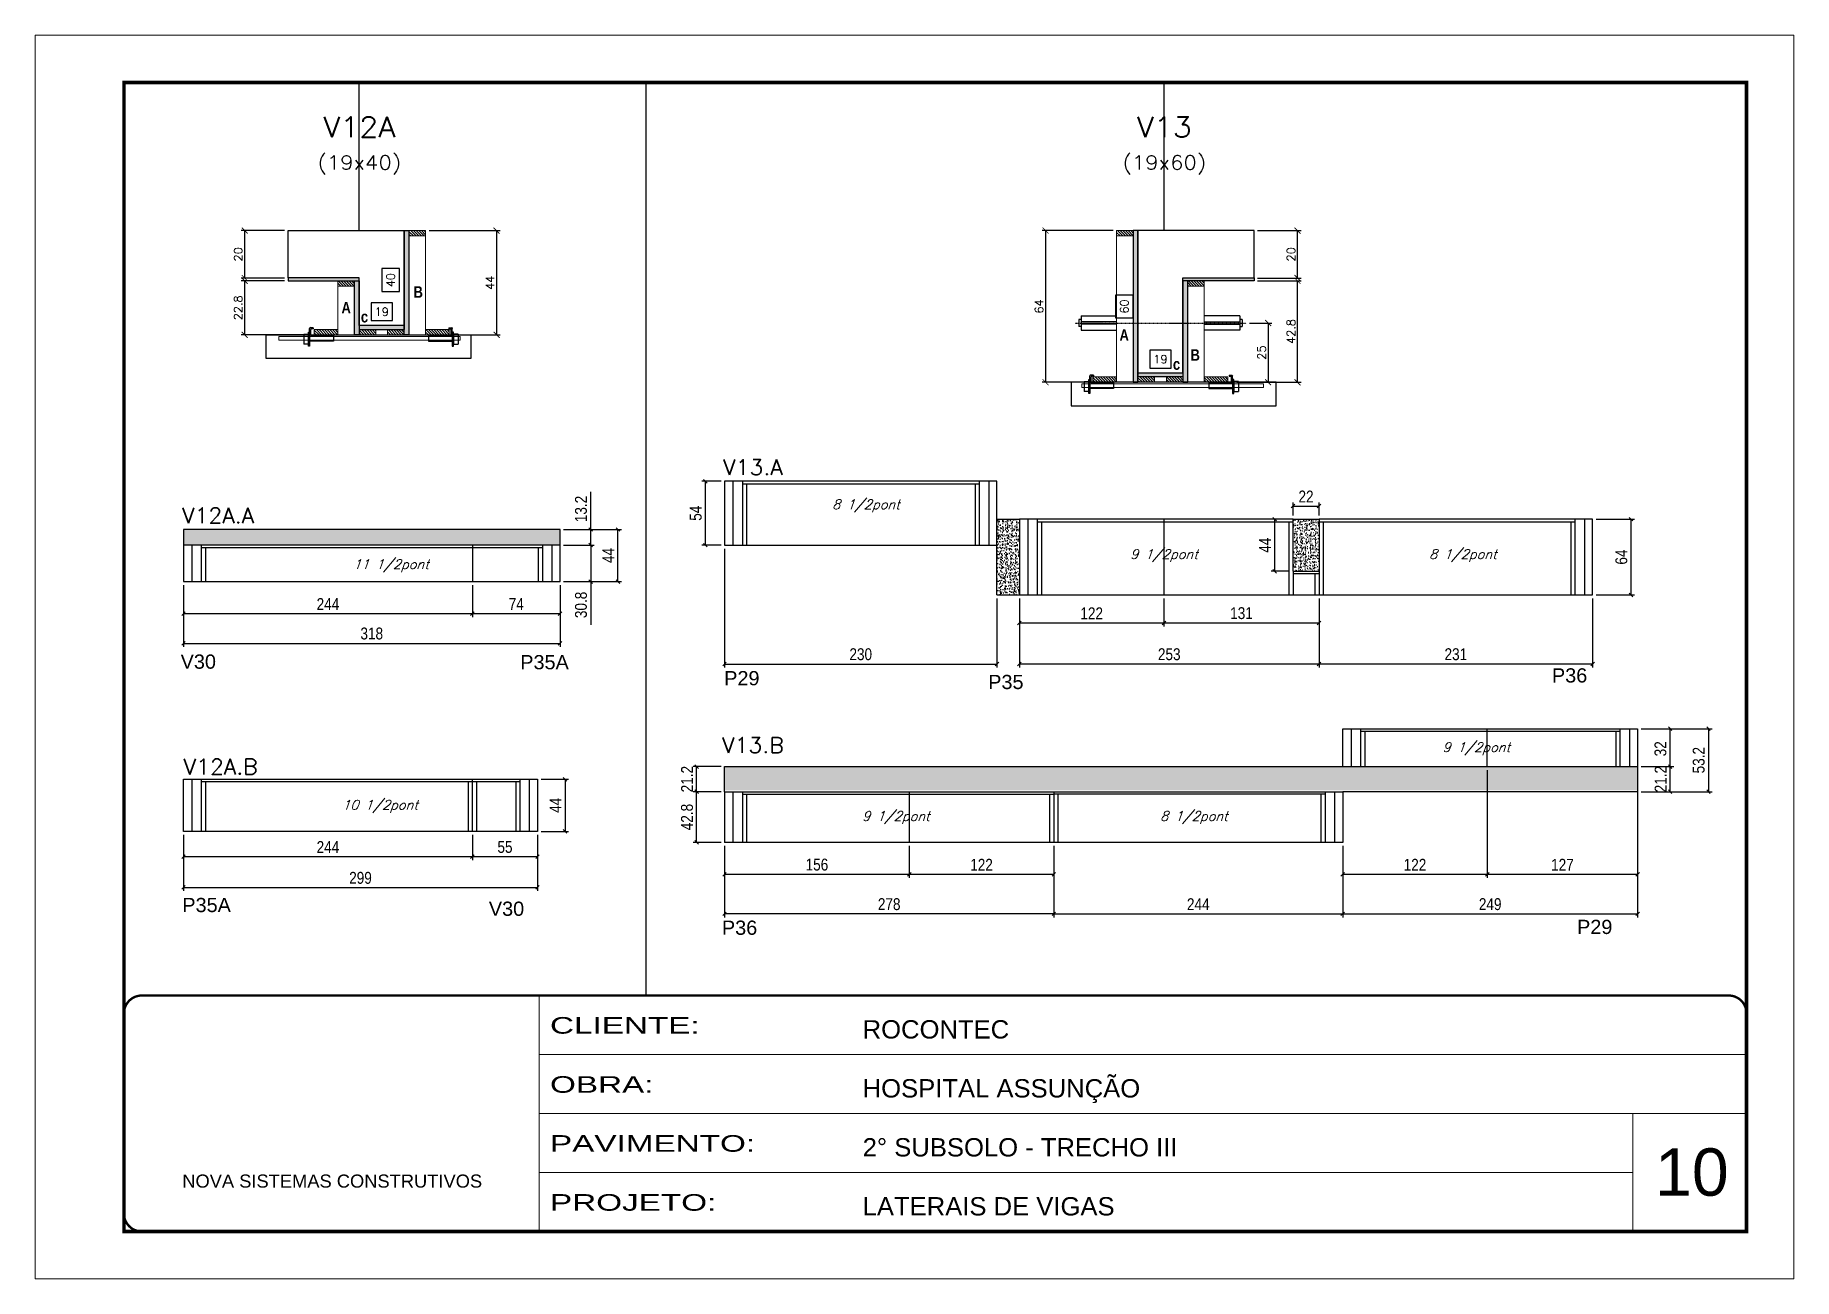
# Model space of a CAD drawing. Extents: x 137137 to 143418, y 10464 to 34486.
# Drawn here: x 138736 to 140221, y 31139 to 32189 of the extents above; entities that cross this region are included whole.
import ezdxf
from ezdxf.enums import TextEntityAlignment as Align

# ---------------------------------------------------------------- set-up
doc = ezdxf.new("R2010")
doc.units = 0
for name, pattern in [('CONTINUO', [0]), ('DASHED', [0.75, 0.5, -0.25]), ('HIDDEN', [0.375, 0.25, -0.125])]:
    doc.linetypes.add(name, pattern=pattern)
doc.layers.add('00-FELIPE', color=2, linetype='Continuous', lineweight=13, plot=False)
for name, color, linetype in [('5', 5, 'Continuous'), ('barrote', 251, 'Continuous'), ('COTA', 241, 'Continuous'), ('Cota Seção (2x)', 4, 'Continuous'), ('cotas', 4, 'Continuous'), ('detalhes', 4, 'Continuous'), ('Painéis', 200, 'Continuous'), ('presilha', 1, 'Continuous'), ('SARR_2.2x7', 40, 'Continuous'), ('SARR_3.5x7', 81, 'Continuous'), ('TENSOR', 3, 'Continuous'), ('texto', 7, 'Continuous'), ('Texto de Titulo', 7, 'Continuous'), ('Texto Qtd Sarr', 242, 'Continuous')]:
    doc.layers.add(name, color=color, linetype=linetype)
for name, color, linetype, lineweight in [('CARIMBO', 255, 'Continuous', 9), ('CONCRETO', 251, 'Continuous', 25), ('Folhas', 255, 'Continuous', 9), ('Hachura', 251, 'Continuous', 9), ('Madeira', 126, 'Continuous', 18), ('SARRAFO DE PRESSAO', 251, 'DASHED', 9), ('SCO-___-LAJ', 2, 'Continuous', 0), ('Texto Seção', 7, 'Continuous', 15)]:
    doc.layers.add(name, color=color, linetype=linetype, lineweight=lineweight)
doc.styles.add('ARIAL', font='arial.ttf')
doc.styles.add('COTA TECNICA', font='techl___.ttf', dxfattribs={"height": 10})
doc.styles.add('REGUA-120', font='ROMANS.shx', dxfattribs={"height": 15})
doc.styles.add('Romans', font='romans.shx')
doc.styles.get("Standard").update_dxf_attribs({"font": 'arial.ttf'})
doc.styles.add('TECNICA', font='techb___.ttf', dxfattribs={"height": 10})
doc.styles.add('Tecnologia', font='')
doc.styles.get('Tecnologia').set_extended_font_data('Forgotten Futurist')
doc.dimstyles.new('Cota Seção (2x)', dxfattribs={"dimtxt": 7, "dimasz": 5, "dimexe": 3, "dimexo": 3, "dimgap": 2, "dimtad": 3, "dimdec": 1, "dimlfac": 0.5, "dimzin": 12, "dimdsep": 46, "dimtxsty": 'Romans', "dimblk": 'ARCHTICK', "dimcen": 0, "dimclrd": 4, "dimclre": 4, "dimclrt": 1, "dimadec": 1, "dimazin": 3, "dimtfac": 1, "dimtdec": 1, "dimtmove": 0, "dimatfit": 3, "dimldrblk": 'OBLIQUE', "dimfxl": 1, "dimtolj": 1, "dimtzin": 12, "dimarcsym": 0})
doc.dimstyles.new('Cota Seção interna', dxfattribs={"dimtxt": 7, "dimasz": 6, "dimexe": 0.18, "dimexo": 2, "dimgap": -4, "dimtad": 3, "dimdec": 1, "dimlfac": 0.5, "dimzin": 12, "dimdsep": 46, "dimtxsty": 'Romans', "dimblk": 'ARCHTICK', "dimcen": 0.09, "dimse1": 1, "dimse2": 1, "dimsd1": 1, "dimsd2": 1, "dimclrd": 180, "dimclre": 5, "dimclrt": 1, "dimadec": 0, "dimazin": 3, "dimtfac": 1, "dimtdec": 1, "dimtofl": 0, "dimtmove": 0, "dimatfit": 3, "dimldrblk": 'ARCHTICK', "dimfxl": 1, "dimtolj": 1, "dimtzin": 0, "dimarcsym": 0})
doc.dimstyles.new('PAINEL', dxfattribs={"dimtxt": 10, "dimasz": 3, "dimexe": 3, "dimexo": 3, "dimgap": 3, "dimtad": 1, "dimdec": 1, "dimzin": 12, "dimdsep": 46, "dimtxsty": 'COTA TECNICA', "dimblk1": 'OBLIQUE', "dimblk2": 'OBLIQUE', "dimsah": 1, "dimcen": 0.9, "dimclrd": 4, "dimclre": 4, "dimclrt": 240, "dimadec": 1, "dimazin": 3, "dimtfac": 1, "dimtdec": 1, "dimtmove": 0, "dimatfit": 3, "dimfxl": 1, "dimtolj": 1, "dimtzin": 12, "dimarcsym": 0})
pattern_1 = [(50, (5911.219, 651.649), (5.46554007, -0.47817257), [0.5715, -6.2865]), (355, (5911.219, 651.649), (-1.05730264, 5.73170536), [0.4572, -5.02921753]), (100.4514447, (5911.674, 651.609), (4.40823741, 5.25353256), [0.48570026, -5.34270734]), (46.1842, (5911.219, 653.173), (8.13237123, -1.26126984), [0.85725, -9.42975]), (96.6355576, (5911.8965, 653.068), (7.122124, 7.42278374), [0.7285507, -8.01406824]), (351.184151, (5911.219, 653.173), (7.122124, 7.42278374), [0.685799, -7.54379196]), (21, (5911.981, 652.792), (4.54843174, -3.06795595), [0.5715, -6.2865]), (326, (5911.981, 652.792), (1.85406085, 5.52563898), [0.4572, -5.0292]), (71.451445, (5912.36, 652.536), (6.40249258, 2.45768307), [0.48570026, -5.34269813]), (37.5, (5911.2188, 651.6488), (0.092658098, 2.536651166), [0, -4.96824, 0, -5.1054, 0, -5.04825]), (7.5, (5911.2188, 651.6488), (2.004589875, 3.005417245), [0, -2.91084, 0, -4.85394, 0, -1.92405]), (327.5, (5909.5195, 651.6488), (4.067717855, -0.17186232), [0, -1.905, 0, -5.9436, 0, -7.8867]), (317.5, (5908.7575, 651.6488), (4.44387544, 0.76279473), [0, -2.4765, 0, -3.94716, 0, -5.6007])]

msp = doc.modelspace()

# ---------------------------------------------------------------- texts
at = {"layer": '5', "linetype": 'Continuous'}
for s, rotation, p in [('V30', 0.00004, (138858.62, 31653.73)), ('P35A', 0.00004, (139145.38, 31653.26)), ('P29', 359.99996, (139317.6, 31639.73)), ('P35', 359.99996, (139540.53, 31636.54)), ('P36', 359.99996, (140016.54, 31642.08)), ('P35A', 0.00004, (138860.05, 31448.24)), ('V30', 0.00004, (139118.88, 31445.1)), ('P36', 359.99996, (139315.67, 31429.07)), ('P29', 359.99996, (140037.75, 31429.74))]:
    msp.add_text(s, height=12, rotation=rotation, dxfattribs=at).set_placement(p)
at = {"layer": 'CARIMBO', "style": 'ARIAL'}
msp.add_text('10', height=40, dxfattribs=at).set_placement((140103.65, 31208.77))
at = {"layer": 'detalhes', "style": 'TECNICA'}
for s, p in [('B', (139055.26, 31967)), ('A', (138994.43, 31953.82)), ('c', (139010.81, 31946.12)), ('A', (139651.39, 31930.66)), ('c', (139696.51, 31906.12)), ('B', (139711.35, 31913.82))]:
    msp.add_text(s, height=9.6, dxfattribs=at).set_placement(p)
at = {"layer": 'texto', "color": 2, "char_height": 8, "attachment_point": 5, "style": 'Romans'}
for s, insert in [('{\\Q19;\\C256;8 1/2pont}', (139437.34, 31791.19)), ('{\\Q19;\\C256;9 1/2pont}', (139688.98, 31749.19)), ('{\\Q19;\\C256;8 1/2pont}', (139941.4, 31749.19)), ('{\\Q19;\\C256;11 1/2pont}', (139036.22, 31740.68)), ('{\\Q19;\\C256;9 1/2pont}', (139952.7, 31586.13)), ('{\\Q19;\\C256;10 1/2pont}', (139027.03, 31537.5)), ('{\\Q19;\\C256;9 1/2pont}', (139462.64, 31528.01)), ('{\\Q19;\\C256;8 1/2pont}', (139714.28, 31528.01))]:
    msp.add_mtext(s, dxfattribs=dict(at, insert=insert))
at = {"layer": 'Texto Seção', "style": 'REGUA-120', "width": 1.05}
for s, p in [('V13.A', (139316.77, 31817.34)), ('V12A.A', (138859.89, 31776.62)), ('V13.B', (139315.85, 31582.72)), ('V12A.B', (138861.15, 31564.55))]:
    msp.add_text(s, height=13, dxfattribs=at).set_placement(p)

# ---------------------------------------------------------------- blocks, each defined once
blk = doc.blocks.new('_Oblique')
at = {"color": 0, "linetype": 'ByBlock', "lineweight": -2}
blk.add_line((-0.5, -0.5), (0.5, 0.5), dxfattribs=at)
blk = doc.blocks.new('*D766')
at = {"layer": 'cotas', "color": 4, "linetype": 'ByBlock', "lineweight": -2, "transparency": 16777216}
for p, q in [((138861, 31724.3), (138861, 31672.1)), ((139179, 31724.3), (139179, 31672.1)), ((138861, 31675.1), (139179, 31675.1))]:
    blk.add_line(p, q, dxfattribs=at)
at = {"layer": 'Defpoints', "color": 0, "linetype": 'ByBlock', "transparency": 16777216}
for p in [(138861, 31727.3), (139179, 31727.3), (139179, 31675.1)]:
    blk.add_point(p, dxfattribs=at)
at = {"layer": 'cotas', "color": 4, "linetype": 'ByBlock', "lineweight": -2, "transparency": 16777216, "xscale": 3, "yscale": 3, "zscale": 3, "rotation": 180}
blk.add_blockref('_Oblique', (138861, 31675.1), dxfattribs=at)
at = {"layer": 'cotas', "color": 4, "linetype": 'ByBlock', "lineweight": -2, "transparency": 16777216, "xscale": 3, "yscale": 3, "zscale": 3}
blk.add_blockref('_Oblique', (139179, 31675.1), dxfattribs=at)
at = {"layer": 'cotas', "color": 240, "linetype": 'ByBlock', "transparency": 16777216, "insert": (139020, 31683.4), "char_height": 10, "attachment_point": 5, "style": 'COTA TECNICA'}
blk.add_mtext('\\A1;318', dxfattribs=at)
blk = doc.blocks.new('*D767')
at = {"layer": 'cotas', "color": 4, "linetype": 'ByBlock', "lineweight": -2, "transparency": 16777216}
for p, q in [((138861, 31513.4), (138861, 31466.1)), ((139160, 31513.4), (139160, 31466.1)), ((138861, 31469.1), (139160, 31469.1))]:
    blk.add_line(p, q, dxfattribs=at)
at = {"layer": 'Defpoints', "color": 0, "linetype": 'ByBlock', "transparency": 16777216}
for p in [(138861, 31516.4), (139160, 31516.4), (139160, 31469.1)]:
    blk.add_point(p, dxfattribs=at)
at = {"layer": 'cotas', "color": 4, "linetype": 'ByBlock', "lineweight": -2, "transparency": 16777216, "xscale": 3, "yscale": 3, "zscale": 3, "rotation": 180}
blk.add_blockref('_Oblique', (138861, 31469.1), dxfattribs=at)
at = {"layer": 'cotas', "color": 4, "linetype": 'ByBlock', "lineweight": -2, "transparency": 16777216, "xscale": 3, "yscale": 3, "zscale": 3}
blk.add_blockref('_Oblique', (139160, 31469.1), dxfattribs=at)
at = {"layer": 'cotas', "color": 240, "linetype": 'ByBlock', "transparency": 16777216, "insert": (139010.5, 31477.1), "char_height": 10, "attachment_point": 5, "style": 'COTA TECNICA'}
blk.add_mtext('\\A1;299', dxfattribs=at)
blk = doc.blocks.new('*D217')
at = {"layer": 'cotas', "color": 4, "linetype": 'ByBlock', "lineweight": -2, "transparency": 16777216}
for p, q in [((139182, 31771.3), (139230.9, 31771.3)), ((139227.9, 31727.3), (139227.9, 31771.3)), ((139182, 31727.3), (139230.9, 31727.3))]:
    blk.add_line(p, q, dxfattribs=at)
at = {"layer": 'Defpoints', "color": 0, "linetype": 'ByBlock', "transparency": 16777216}
for p in [(139179, 31771.3), (139227.9, 31771.3), (139179, 31727.3)]:
    blk.add_point(p, dxfattribs=at)
at = {"layer": 'cotas', "color": 4, "linetype": 'ByBlock', "lineweight": -2, "transparency": 16777216, "xscale": 3, "yscale": 3, "zscale": 3}
for p, rotation in [((139227.9, 31771.3), 90), ((139227.9, 31727.3), 270)]:
    blk.add_blockref('_Oblique', p, dxfattribs=dict(at, rotation=rotation))
at = {"layer": 'cotas', "color": 240, "linetype": 'ByBlock', "transparency": 16777216, "insert": (139219.8, 31749.3), "char_height": 10, "attachment_point": 5, "rotation": 90, "style": 'COTA TECNICA'}
blk.add_mtext('\\A1;44', dxfattribs=at)
blk = doc.blocks.new('*D770')
at = {"layer": 'cotas', "color": 4, "linetype": 'ByBlock', "lineweight": -2, "transparency": 16777216}
for p, q in [((139163, 31560.4), (139186.2, 31560.4)), ((139183.2, 31560.4), (139183.2, 31516.4)), ((139163, 31516.4), (139186.2, 31516.4))]:
    blk.add_line(p, q, dxfattribs=at)
at = {"layer": 'Defpoints', "color": 0, "linetype": 'ByBlock', "transparency": 16777216}
for p in [(139160, 31560.4), (139160, 31516.4), (139183.2, 31516.4)]:
    blk.add_point(p, dxfattribs=at)
at = {"layer": 'cotas', "color": 4, "linetype": 'ByBlock', "lineweight": -2, "transparency": 16777216, "xscale": 3, "yscale": 3, "zscale": 3}
for p, rotation in [((139183.2, 31560.4), 90), ((139183.2, 31516.4), 270)]:
    blk.add_blockref('_Oblique', p, dxfattribs=dict(at, rotation=rotation))
at = {"layer": 'cotas', "color": 240, "linetype": 'ByBlock', "transparency": 16777216, "insert": (139175.2, 31538.4), "char_height": 10, "attachment_point": 5, "rotation": 90, "style": 'COTA TECNICA'}
blk.add_mtext('\\A1;44', dxfattribs=at)
blk = doc.blocks.new('*D771')
at = {"layer": 'cotas', "color": 4, "linetype": 'ByBlock', "lineweight": -2, "transparency": 16777216}
for p, q in [((138861, 31724.3), (138861, 31697.3)), ((139105, 31724.3), (139105, 31697.3)), ((138861, 31700.3), (139105, 31700.3))]:
    blk.add_line(p, q, dxfattribs=at)
at = {"layer": 'Defpoints', "color": 0, "linetype": 'ByBlock', "transparency": 16777216}
for p in [(138861, 31727.3), (139105, 31727.3), (139105, 31700.3)]:
    blk.add_point(p, dxfattribs=at)
at = {"layer": 'cotas', "color": 4, "linetype": 'ByBlock', "lineweight": -2, "transparency": 16777216, "xscale": 3, "yscale": 3, "zscale": 3, "rotation": 180}
blk.add_blockref('_Oblique', (138861, 31700.3), dxfattribs=at)
at = {"layer": 'cotas', "color": 4, "linetype": 'ByBlock', "lineweight": -2, "transparency": 16777216, "xscale": 3, "yscale": 3, "zscale": 3}
blk.add_blockref('_Oblique', (139105, 31700.3), dxfattribs=at)
at = {"layer": 'cotas', "color": 240, "linetype": 'ByBlock', "transparency": 16777216, "insert": (138983, 31708.3), "char_height": 10, "attachment_point": 5, "style": 'COTA TECNICA'}
blk.add_mtext('\\A1;244', dxfattribs=at)
blk = doc.blocks.new('*D218')
at = {"layer": 'cotas', "color": 4, "linetype": 'ByBlock', "lineweight": -2, "transparency": 16777216}
for p, q in [((139105, 31724.3), (139105, 31697.3)), ((139179, 31724.3), (139179, 31697.3)), ((139105, 31700.3), (139179, 31700.3))]:
    blk.add_line(p, q, dxfattribs=at)
at = {"layer": 'Defpoints', "color": 0, "linetype": 'ByBlock', "transparency": 16777216}
for p in [(139105, 31727.3), (139179, 31727.3), (139179, 31700.3)]:
    blk.add_point(p, dxfattribs=at)
at = {"layer": 'cotas', "color": 4, "linetype": 'ByBlock', "lineweight": -2, "transparency": 16777216, "xscale": 3, "yscale": 3, "zscale": 3, "rotation": 180}
blk.add_blockref('_Oblique', (139105, 31700.3), dxfattribs=at)
at = {"layer": 'cotas', "color": 4, "linetype": 'ByBlock', "lineweight": -2, "transparency": 16777216, "xscale": 3, "yscale": 3, "zscale": 3}
blk.add_blockref('_Oblique', (139179, 31700.3), dxfattribs=at)
at = {"layer": 'cotas', "color": 240, "linetype": 'ByBlock', "transparency": 16777216, "insert": (139142, 31708.3), "char_height": 10, "attachment_point": 5, "style": 'COTA TECNICA'}
blk.add_mtext('\\A1;74', dxfattribs=at)
blk = doc.blocks.new('*D772')
at = {"layer": 'cotas', "color": 4, "linetype": 'ByBlock', "lineweight": -2, "transparency": 16777216}
for p, q in [((138861, 31513.4), (138861, 31492.1)), ((139105, 31513.4), (139105, 31492.1)), ((138861, 31495.1), (139105, 31495.1))]:
    blk.add_line(p, q, dxfattribs=at)
at = {"layer": 'Defpoints', "color": 0, "linetype": 'ByBlock', "transparency": 16777216}
for p in [(138861, 31516.4), (139105, 31516.4), (139105, 31495.1)]:
    blk.add_point(p, dxfattribs=at)
at = {"layer": 'cotas', "color": 4, "linetype": 'ByBlock', "lineweight": -2, "transparency": 16777216, "xscale": 3, "yscale": 3, "zscale": 3, "rotation": 180}
blk.add_blockref('_Oblique', (138861, 31495.1), dxfattribs=at)
at = {"layer": 'cotas', "color": 4, "linetype": 'ByBlock', "lineweight": -2, "transparency": 16777216, "xscale": 3, "yscale": 3, "zscale": 3}
blk.add_blockref('_Oblique', (139105, 31495.1), dxfattribs=at)
at = {"layer": 'cotas', "color": 240, "linetype": 'ByBlock', "transparency": 16777216, "insert": (138983, 31503.2), "char_height": 10, "attachment_point": 5, "style": 'COTA TECNICA'}
blk.add_mtext('\\A1;244', dxfattribs=at)
blk = doc.blocks.new('*D773')
at = {"layer": 'cotas', "color": 4, "linetype": 'ByBlock', "lineweight": -2, "transparency": 16777216}
for p, q in [((139105, 31513.4), (139105, 31492.1)), ((139160, 31513.4), (139160, 31492.1)), ((139105, 31495.1), (139160, 31495.1))]:
    blk.add_line(p, q, dxfattribs=at)
at = {"layer": 'Defpoints', "color": 0, "linetype": 'ByBlock', "transparency": 16777216}
for p in [(139105, 31516.4), (139160, 31516.4), (139160, 31495.1)]:
    blk.add_point(p, dxfattribs=at)
at = {"layer": 'cotas', "color": 4, "linetype": 'ByBlock', "lineweight": -2, "transparency": 16777216, "xscale": 3, "yscale": 3, "zscale": 3, "rotation": 180}
blk.add_blockref('_Oblique', (139105, 31495.1), dxfattribs=at)
at = {"layer": 'cotas', "color": 4, "linetype": 'ByBlock', "lineweight": -2, "transparency": 16777216, "xscale": 3, "yscale": 3, "zscale": 3}
blk.add_blockref('_Oblique', (139160, 31495.1), dxfattribs=at)
at = {"layer": 'cotas', "color": 240, "linetype": 'ByBlock', "transparency": 16777216, "insert": (139132.5, 31503.2), "char_height": 10, "attachment_point": 5, "style": 'COTA TECNICA'}
blk.add_mtext('\\A1;55', dxfattribs=at)
blk = doc.blocks.new('titulo1')
at = {"layer": 'Defpoints', "color": 252, "linetype": 'HIDDEN', "ltscale": 2}
blk.add_line((0, 0), (0, 125), dxfattribs=at)
at = {"layer": 'Defpoints', "style": 'Romans', "oblique": 15}
blk.add_attdef('FOLHA', text='', height=10, dxfattribs=at).set_placement((0, 15.6), align=Align.MIDDLE_CENTER)
at = {"layer": 'Texto Qtd Sarr', "color": 3, "style": 'Romans', "oblique": 15}
for tag, height, p in [('TITULO', 17, (0, 71.4)), ('SEÇÃO', 12, (0, 41.5))]:
    blk.add_attdef(tag, text='', height=height, dxfattribs=at).set_placement(p, align=Align.MIDDLE_CENTER)
blk = doc.blocks.new('_ArchTick')
at = {"color": 0, "linetype": 'ByBlock', "const_width": 0.15}
blk.add_lwpolyline([(-0.5, -0.5), (0.5, 0.5)], dxfattribs=at)
blk = doc.blocks.new('*D219')
at = {"layer": 'COTA', "color": 4, "lineweight": -2, "transparency": 16777216}
for p, q in [((138946.4, 31981.2), (138909.7, 31981.2)), ((138912.7, 31935.6), (138912.7, 31981.2)), ((138964, 31935.6), (138909.7, 31935.6))]:
    blk.add_line(p, q, dxfattribs=at)
at = {"layer": 'Defpoints', "color": 0, "transparency": 16777216}
for p in [(138912.7, 31981.2), (138949.4, 31981.2), (138967, 31935.6)]:
    blk.add_point(p, dxfattribs=at)
at = {"layer": 'COTA', "color": 4, "lineweight": -2, "transparency": 16777216, "xscale": 5, "yscale": 5, "zscale": 5}
for p, rotation in [((138912.7, 31981.2), 90), ((138912.7, 31935.6), 270)]:
    blk.add_blockref('_ArchTick', p, dxfattribs=dict(at, rotation=rotation))
at = {"layer": 'COTA', "color": 1, "transparency": 16777216, "insert": (138907.2, 31958.4), "char_height": 7, "attachment_point": 5, "rotation": 90, "style": 'Romans'}
blk.add_mtext('\\A1;22.8', dxfattribs=at)
blk = doc.blocks.new('*D220')
at = {"layer": 'COTA', "color": 4, "lineweight": -2, "transparency": 16777216}
for p, q in [((138946.4, 32023.6), (138909.7, 32023.6)), ((138912.7, 31983.6), (138912.7, 32023.6)), ((138946.4, 31983.6), (138909.7, 31983.6))]:
    blk.add_line(p, q, dxfattribs=at)
at = {"layer": 'Defpoints', "color": 0, "transparency": 16777216}
for p in [(138912.7, 32023.6), (138949.4, 32023.6), (138949.4, 31983.6)]:
    blk.add_point(p, dxfattribs=at)
at = {"layer": 'COTA', "color": 4, "lineweight": -2, "transparency": 16777216, "xscale": 5, "yscale": 5, "zscale": 5}
for p, rotation in [((138912.7, 32023.6), 90), ((138912.7, 31983.6), 270)]:
    blk.add_blockref('_ArchTick', p, dxfattribs=dict(at, rotation=rotation))
at = {"layer": 'COTA', "color": 1, "transparency": 16777216, "insert": (138907.2, 32003.6), "char_height": 7, "attachment_point": 5, "rotation": 90, "style": 'Romans'}
blk.add_mtext('\\A1;20', dxfattribs=at)
blk = doc.blocks.new('*D221')
at = {"layer": 'Cota Seção (2x)', "color": 180, "lineweight": -2, "transparency": 16777216}
for p, q in [((139043.4, 31991.5), (139028.4, 31991.5)), ((139028.4, 31991.5), (139028.4, 31972.2)), ((139043.4, 31972.2), (139043.4, 31991.5)), ((139028.4, 31972.2), (139043.4, 31972.2))]:
    blk.add_line(p, q, dxfattribs=at)
at = {"layer": 'Defpoints', "color": 0, "transparency": 16777216}
for p in [(139009.4, 32023.6), (139047.4, 32023.6), (139009.4, 31943.6)]:
    blk.add_point(p, dxfattribs=at)
at = {"layer": 'Cota Seção (2x)', "color": 1, "transparency": 16777216, "insert": (139035.9, 31981.8), "char_height": 7, "attachment_point": 5, "rotation": 90, "style": 'Romans'}
blk.add_mtext('\\A1;40', dxfattribs=at)
blk = doc.blocks.new('PRESILHA METÁLICA 1')
at = {"layer": 'presilha'}
for p, q in [((0, 13), (6, 13)), ((0, 13), (0, 0)), ((6, 0), (0, 0)), ((6, 15.5), (7.5, 15.5)), ((6, -2.5), (6, 15.5)), ((6, 13), (6, 0)), ((7.5, 10.6), (7.5, 19.9)), ((7.5, 15.5), (7.5, -2.5)), ((37.5, 4.1), (7.5, 4.1)), ((12, 21), (8.6, 21)), ((9, 11.6), (9, 18.9)), ((12, 19.5), (9.6, 19.5)), ((37.5, 11), (9.6, 11)), ((12, 21), (12, 19.5)), ((37.5, 11), (37.5, 4.1)), ((7.5, -2.5), (6, -2.5))]:
    blk.add_line(p, q, dxfattribs=at)
for centre, radius, start, end in [((8.6, 19.9), 1.14, 90, 180), ((9.6, 18.9), 0.57, 90, 180), ((9.6, 11.6), 0.57, 180, 270)]:
    blk.add_arc(centre, radius, start, end, dxfattribs=at)
blk = doc.blocks.new('*D222')
at = {"layer": 'Cota Seção (2x)', "color": 180, "lineweight": -2, "transparency": 16777216}
for p, q in [((139037.4, 31962.6), (139019.4, 31962.6)), ((139019.4, 31962.6), (139019.4, 31947.6)), ((139037.4, 31947.6), (139037.4, 31962.6)), ((139019.4, 31947.6), (139037.4, 31947.6))]:
    blk.add_line(p, q, dxfattribs=at)
at = {"layer": 'Defpoints', "color": 0, "transparency": 16777216}
for p in [(139009.4, 31943.6), (139009.4, 31935.6), (139047.4, 31935.6)]:
    blk.add_point(p, dxfattribs=at)
at = {"layer": 'Cota Seção (2x)', "color": 1, "transparency": 16777216, "insert": (139028.4, 31955.1), "char_height": 7, "attachment_point": 5, "style": 'Romans'}
blk.add_mtext('\\A1;19', dxfattribs=at)
blk = doc.blocks.new('*D774')
at = {"layer": 'COTA', "color": 4, "lineweight": -2, "transparency": 16777216}
for p, q in [((139068.4, 32023.6), (139128.4, 32023.6)), ((139125.4, 32023.6), (139125.4, 31935.6)), ((139068.4, 31935.6), (139128.4, 31935.6))]:
    blk.add_line(p, q, dxfattribs=at)
at = {"layer": 'Defpoints', "color": 0, "transparency": 16777216}
for p in [(139065.4, 32023.6), (139065.4, 31935.6), (139125.4, 31935.6)]:
    blk.add_point(p, dxfattribs=at)
at = {"layer": 'COTA', "color": 4, "lineweight": -2, "transparency": 16777216, "xscale": 5, "yscale": 5, "zscale": 5}
for p, rotation in [((139125.4, 32023.6), 90), ((139125.4, 31935.6), 270)]:
    blk.add_blockref('_ArchTick', p, dxfattribs=dict(at, rotation=rotation))
at = {"layer": 'COTA', "color": 1, "transparency": 16777216, "insert": (139119.9, 31979.6), "char_height": 7, "attachment_point": 5, "rotation": 90, "style": 'Romans'}
blk.add_mtext('\\A1;44', dxfattribs=at)
blk = doc.blocks.new('*D784')
at = {"layer": 'cotas', "color": 4, "linetype": 'ByBlock', "lineweight": -2, "transparency": 16777216}
for p, q in [((139317.9, 31504.1), (139317.9, 31443.8)), ((139595.9, 31504.1), (139595.9, 31443.8)), ((139595.9, 31446.8), (139317.9, 31446.8))]:
    blk.add_line(p, q, dxfattribs=at)
at = {"layer": 'Defpoints', "color": 0, "linetype": 'ByBlock', "transparency": 16777216}
for p in [(139317.9, 31507.1), (139595.9, 31507.1), (139317.9, 31446.8)]:
    blk.add_point(p, dxfattribs=at)
at = {"layer": 'cotas', "color": 4, "linetype": 'ByBlock', "lineweight": -2, "transparency": 16777216, "xscale": 3, "yscale": 3, "zscale": 3, "rotation": 180}
blk.add_blockref('_Oblique', (139317.9, 31446.8), dxfattribs=at)
at = {"layer": 'cotas', "color": 4, "linetype": 'ByBlock', "lineweight": -2, "transparency": 16777216, "xscale": 3, "yscale": 3, "zscale": 3}
blk.add_blockref('_Oblique', (139595.9, 31446.8), dxfattribs=at)
at = {"layer": 'cotas', "color": 240, "linetype": 'ByBlock', "transparency": 16777216, "insert": (139456.9, 31454.9), "char_height": 10, "attachment_point": 5, "style": 'COTA TECNICA'}
blk.add_mtext('\\A1;278', dxfattribs=at)
blk = doc.blocks.new('*D785')
at = {"layer": 'cotas', "color": 4, "linetype": 'ByBlock', "lineweight": -2, "transparency": 16777216}
for p, q in [((139317.9, 31504.1), (139317.9, 31477.2)), ((139473.9, 31504.1), (139473.9, 31477.2)), ((139317.9, 31480.2), (139473.9, 31480.2))]:
    blk.add_line(p, q, dxfattribs=at)
at = {"layer": 'Defpoints', "color": 0, "linetype": 'ByBlock', "transparency": 16777216}
for p in [(139317.9, 31507.1), (139473.9, 31507.1), (139473.9, 31480.2)]:
    blk.add_point(p, dxfattribs=at)
at = {"layer": 'cotas', "color": 4, "linetype": 'ByBlock', "lineweight": -2, "transparency": 16777216, "xscale": 3, "yscale": 3, "zscale": 3, "rotation": 180}
blk.add_blockref('_Oblique', (139317.9, 31480.2), dxfattribs=at)
at = {"layer": 'cotas', "color": 4, "linetype": 'ByBlock', "lineweight": -2, "transparency": 16777216, "xscale": 3, "yscale": 3, "zscale": 3}
blk.add_blockref('_Oblique', (139473.9, 31480.2), dxfattribs=at)
at = {"layer": 'cotas', "color": 240, "linetype": 'ByBlock', "transparency": 16777216, "insert": (139395.9, 31488.3), "char_height": 10, "attachment_point": 5, "style": 'COTA TECNICA'}
blk.add_mtext('\\A1;156', dxfattribs=at)
blk = doc.blocks.new('*D236')
at = {"layer": 'cotas', "color": 4, "linetype": 'ByBlock', "lineweight": -2, "transparency": 16777216}
for p, q in [((139473.9, 31504.1), (139473.9, 31477.2)), ((139595.9, 31504.1), (139595.9, 31477.2)), ((139473.9, 31480.2), (139595.9, 31480.2))]:
    blk.add_line(p, q, dxfattribs=at)
at = {"layer": 'Defpoints', "color": 0, "linetype": 'ByBlock', "transparency": 16777216}
for p in [(139473.9, 31507.1), (139595.9, 31507.1), (139595.9, 31480.2)]:
    blk.add_point(p, dxfattribs=at)
at = {"layer": 'cotas', "color": 4, "linetype": 'ByBlock', "lineweight": -2, "transparency": 16777216, "xscale": 3, "yscale": 3, "zscale": 3, "rotation": 180}
blk.add_blockref('_Oblique', (139473.9, 31480.2), dxfattribs=at)
at = {"layer": 'cotas', "color": 4, "linetype": 'ByBlock', "lineweight": -2, "transparency": 16777216, "xscale": 3, "yscale": 3, "zscale": 3}
blk.add_blockref('_Oblique', (139595.9, 31480.2), dxfattribs=at)
at = {"layer": 'cotas', "color": 240, "linetype": 'ByBlock', "transparency": 16777216, "insert": (139534.9, 31488.2), "char_height": 10, "attachment_point": 5, "style": 'COTA TECNICA'}
blk.add_mtext('\\A1;122', dxfattribs=at)
blk = doc.blocks.new('*D237')
at = {"layer": 'cotas', "color": 4, "linetype": 'ByBlock', "lineweight": -2, "transparency": 16777216}
for p, q in [((139595.9, 31504.1), (139595.9, 31443.8)), ((139839.9, 31504.1), (139839.9, 31443.8)), ((139595.9, 31446.8), (139839.9, 31446.8))]:
    blk.add_line(p, q, dxfattribs=at)
at = {"layer": 'Defpoints', "color": 0, "linetype": 'ByBlock', "transparency": 16777216}
for p in [(139595.9, 31507.1), (139839.9, 31507.1), (139839.9, 31446.8)]:
    blk.add_point(p, dxfattribs=at)
at = {"layer": 'cotas', "color": 4, "linetype": 'ByBlock', "lineweight": -2, "transparency": 16777216, "xscale": 3, "yscale": 3, "zscale": 3, "rotation": 180}
blk.add_blockref('_Oblique', (139595.9, 31446.8), dxfattribs=at)
at = {"layer": 'cotas', "color": 4, "linetype": 'ByBlock', "lineweight": -2, "transparency": 16777216, "xscale": 3, "yscale": 3, "zscale": 3}
blk.add_blockref('_Oblique', (139839.9, 31446.8), dxfattribs=at)
at = {"layer": 'cotas', "color": 240, "linetype": 'ByBlock', "transparency": 16777216, "insert": (139717.9, 31454.9), "char_height": 10, "attachment_point": 5, "style": 'COTA TECNICA'}
blk.add_mtext('\\A1;244', dxfattribs=at)
blk = doc.blocks.new('*D786')
at = {"layer": 'cotas', "color": 4, "linetype": 'ByBlock', "lineweight": -2, "transparency": 16777216}
for p, q in [((140088.9, 31546.9), (140088.9, 31443.8)), ((139839.9, 31504.1), (139839.9, 31443.8)), ((139839.9, 31446.8), (140088.9, 31446.8))]:
    blk.add_line(p, q, dxfattribs=at)
at = {"layer": 'Defpoints', "color": 0, "linetype": 'ByBlock', "transparency": 16777216}
for p in [(140088.9, 31549.9), (139839.9, 31507.1), (140088.9, 31446.8)]:
    blk.add_point(p, dxfattribs=at)
at = {"layer": 'cotas', "color": 4, "linetype": 'ByBlock', "lineweight": -2, "transparency": 16777216, "xscale": 3, "yscale": 3, "zscale": 3, "rotation": 180}
blk.add_blockref('_Oblique', (139839.9, 31446.8), dxfattribs=at)
at = {"layer": 'cotas', "color": 4, "linetype": 'ByBlock', "lineweight": -2, "transparency": 16777216, "xscale": 3, "yscale": 3, "zscale": 3}
blk.add_blockref('_Oblique', (140088.9, 31446.8), dxfattribs=at)
at = {"layer": 'cotas', "color": 240, "linetype": 'ByBlock', "transparency": 16777216, "insert": (139964.4, 31454.9), "char_height": 10, "attachment_point": 5, "style": 'COTA TECNICA'}
blk.add_mtext('\\A1;249', dxfattribs=at)
blk = doc.blocks.new('*D238')
at = {"layer": 'cotas', "color": 4, "linetype": 'ByBlock', "lineweight": -2, "transparency": 16777216}
for p, q in [((140091.9, 31571.1), (140119.4, 31571.1)), ((140116.4, 31549.9), (140116.4, 31571.1)), ((140091.9, 31549.9), (140119.4, 31549.9))]:
    blk.add_line(p, q, dxfattribs=at)
at = {"layer": 'Defpoints', "color": 0, "linetype": 'ByBlock', "transparency": 16777216}
for p in [(140088.9, 31571.1), (140116.4, 31571.1), (140088.9, 31549.9)]:
    blk.add_point(p, dxfattribs=at)
at = {"layer": 'cotas', "color": 4, "linetype": 'ByBlock', "lineweight": -2, "transparency": 16777216, "xscale": 3, "yscale": 3, "zscale": 3}
for p, rotation in [((140116.4, 31571.1), 90), ((140116.4, 31549.9), 270)]:
    blk.add_blockref('_Oblique', p, dxfattribs=dict(at, rotation=rotation))
at = {"layer": 'cotas', "color": 240, "linetype": 'ByBlock', "transparency": 16777216, "insert": (140108.3, 31560.5), "char_height": 10, "attachment_point": 5, "rotation": 90, "style": 'COTA TECNICA'}
blk.add_mtext('\\A1;21.2', dxfattribs=at)
blk = doc.blocks.new('*D239')
at = {"layer": 'cotas', "color": 4, "linetype": 'ByBlock', "lineweight": -2, "transparency": 16777216}
for p, q in [((140091.9, 31603.1), (140119.4, 31603.1)), ((140116.4, 31571.1), (140116.4, 31603.1)), ((140091.9, 31571.1), (140119.4, 31571.1))]:
    blk.add_line(p, q, dxfattribs=at)
at = {"layer": 'Defpoints', "color": 0, "linetype": 'ByBlock', "transparency": 16777216}
for p in [(140088.9, 31603.1), (140116.4, 31603.1), (140088.9, 31571.1)]:
    blk.add_point(p, dxfattribs=at)
at = {"layer": 'cotas', "color": 4, "linetype": 'ByBlock', "lineweight": -2, "transparency": 16777216, "xscale": 3, "yscale": 3, "zscale": 3}
for p, rotation in [((140116.4, 31603.1), 90), ((140116.4, 31571.1), 270)]:
    blk.add_blockref('_Oblique', p, dxfattribs=dict(at, rotation=rotation))
at = {"layer": 'cotas', "color": 240, "linetype": 'ByBlock', "transparency": 16777216, "insert": (140108.2, 31586.1), "char_height": 10, "attachment_point": 5, "rotation": 90, "style": 'COTA TECNICA'}
blk.add_mtext('\\A1;32', dxfattribs=at)
blk = doc.blocks.new('*D240')
at = {"layer": 'cotas', "color": 4, "linetype": 'ByBlock', "lineweight": -2, "transparency": 16777216}
for p, q in [((140091.9, 31603.1), (140151.7, 31603.1)), ((140148.7, 31603.1), (140148.7, 31549.9)), ((140091.9, 31549.9), (140151.7, 31549.9))]:
    blk.add_line(p, q, dxfattribs=at)
at = {"layer": 'Defpoints', "color": 0, "linetype": 'ByBlock', "transparency": 16777216}
for p in [(140088.9, 31603.1), (140088.9, 31549.9), (140148.7, 31549.9)]:
    blk.add_point(p, dxfattribs=at)
at = {"layer": 'cotas', "color": 4, "linetype": 'ByBlock', "lineweight": -2, "transparency": 16777216, "xscale": 3, "yscale": 3, "zscale": 3}
for p, rotation in [((140148.7, 31603.1), 90), ((140148.7, 31549.9), 270)]:
    blk.add_blockref('_Oblique', p, dxfattribs=dict(at, rotation=rotation))
at = {"layer": 'cotas', "color": 240, "linetype": 'ByBlock', "transparency": 16777216, "insert": (140140.5, 31576.5), "char_height": 10, "attachment_point": 5, "rotation": 90, "style": 'COTA TECNICA'}
blk.add_mtext('\\A1;53.2', dxfattribs=at)
blk = doc.blocks.new('*D787')
at = {"layer": 'cotas', "color": 4, "linetype": 'ByBlock', "lineweight": -2, "transparency": 16777216}
for p, q in [((139819.9, 31713), (139819.9, 31654.7)), ((140050.9, 31713), (140050.9, 31654.7)), ((140050.9, 31657.7), (139819.9, 31657.7))]:
    blk.add_line(p, q, dxfattribs=at)
at = {"layer": 'Defpoints', "color": 0, "linetype": 'ByBlock', "transparency": 16777216}
for p in [(139819.9, 31716), (140050.9, 31716), (139819.9, 31657.7)]:
    blk.add_point(p, dxfattribs=at)
at = {"layer": 'cotas', "color": 4, "linetype": 'ByBlock', "lineweight": -2, "transparency": 16777216, "xscale": 3, "yscale": 3, "zscale": 3, "rotation": 180}
blk.add_blockref('_Oblique', (139819.9, 31657.7), dxfattribs=at)
at = {"layer": 'cotas', "color": 4, "linetype": 'ByBlock', "lineweight": -2, "transparency": 16777216, "xscale": 3, "yscale": 3, "zscale": 3}
blk.add_blockref('_Oblique', (140050.9, 31657.7), dxfattribs=at)
at = {"layer": 'cotas', "color": 240, "linetype": 'ByBlock', "transparency": 16777216, "insert": (139935.4, 31665.9), "char_height": 10, "attachment_point": 5, "style": 'COTA TECNICA'}
blk.add_mtext('\\A1;231', dxfattribs=at)
blk = doc.blocks.new('*D788')
at = {"layer": 'cotas', "color": 4, "linetype": 'ByBlock', "lineweight": -2, "transparency": 16777216}
for p, q in [((139566.9, 31713), (139566.9, 31654.7)), ((139819.9, 31713), (139819.9, 31654.7)), ((139819.9, 31657.7), (139566.9, 31657.7))]:
    blk.add_line(p, q, dxfattribs=at)
at = {"layer": 'Defpoints', "color": 0, "linetype": 'ByBlock', "transparency": 16777216}
for p in [(139566.9, 31716), (139819.9, 31716), (139566.9, 31657.7)]:
    blk.add_point(p, dxfattribs=at)
at = {"layer": 'cotas', "color": 4, "linetype": 'ByBlock', "lineweight": -2, "transparency": 16777216, "xscale": 3, "yscale": 3, "zscale": 3, "rotation": 180}
blk.add_blockref('_Oblique', (139566.9, 31657.7), dxfattribs=at)
at = {"layer": 'cotas', "color": 4, "linetype": 'ByBlock', "lineweight": -2, "transparency": 16777216, "xscale": 3, "yscale": 3, "zscale": 3}
blk.add_blockref('_Oblique', (139819.9, 31657.7), dxfattribs=at)
at = {"layer": 'cotas', "color": 240, "linetype": 'ByBlock', "transparency": 16777216, "insert": (139693.4, 31665.9), "char_height": 10, "attachment_point": 5, "style": 'COTA TECNICA'}
blk.add_mtext('\\A1;253', dxfattribs=at)
blk = doc.blocks.new('*D789')
at = {"layer": 'cotas', "color": 4, "linetype": 'ByBlock', "lineweight": -2, "transparency": 16777216}
for p, q in [((139317.9, 31755), (139317.9, 31654.7)), ((139547.9, 31713), (139547.9, 31654.7)), ((139317.9, 31657.7), (139547.9, 31657.7))]:
    blk.add_line(p, q, dxfattribs=at)
at = {"layer": 'Defpoints', "color": 0, "linetype": 'ByBlock', "transparency": 16777216}
for p in [(139317.9, 31758), (139547.9, 31716), (139547.9, 31657.7)]:
    blk.add_point(p, dxfattribs=at)
at = {"layer": 'cotas', "color": 4, "linetype": 'ByBlock', "lineweight": -2, "transparency": 16777216, "xscale": 3, "yscale": 3, "zscale": 3, "rotation": 180}
blk.add_blockref('_Oblique', (139317.9, 31657.7), dxfattribs=at)
at = {"layer": 'cotas', "color": 4, "linetype": 'ByBlock', "lineweight": -2, "transparency": 16777216, "xscale": 3, "yscale": 3, "zscale": 3}
blk.add_blockref('_Oblique', (139547.9, 31657.7), dxfattribs=at)
at = {"layer": 'cotas', "color": 240, "linetype": 'ByBlock', "transparency": 16777216, "insert": (139432.9, 31665.9), "char_height": 10, "attachment_point": 5, "style": 'COTA TECNICA'}
blk.add_mtext('\\A1;230', dxfattribs=at)
blk = doc.blocks.new('*D790')
at = {"layer": 'cotas', "color": 4, "linetype": 'ByBlock', "lineweight": -2, "transparency": 16777216}
for p, q in [((139566.9, 31713), (139566.9, 31689.4)), ((139688.9, 31713), (139688.9, 31689.4)), ((139566.9, 31692.4), (139688.9, 31692.4))]:
    blk.add_line(p, q, dxfattribs=at)
at = {"layer": 'Defpoints', "color": 0, "linetype": 'ByBlock', "transparency": 16777216}
for p in [(139566.9, 31716), (139688.9, 31716), (139688.9, 31692.4)]:
    blk.add_point(p, dxfattribs=at)
at = {"layer": 'cotas', "color": 4, "linetype": 'ByBlock', "lineweight": -2, "transparency": 16777216, "xscale": 3, "yscale": 3, "zscale": 3, "rotation": 180}
blk.add_blockref('_Oblique', (139566.9, 31692.4), dxfattribs=at)
at = {"layer": 'cotas', "color": 4, "linetype": 'ByBlock', "lineweight": -2, "transparency": 16777216, "xscale": 3, "yscale": 3, "zscale": 3}
blk.add_blockref('_Oblique', (139688.9, 31692.4), dxfattribs=at)
at = {"layer": 'cotas', "color": 240, "linetype": 'ByBlock', "transparency": 16777216, "insert": (139627.9, 31700.5), "char_height": 10, "attachment_point": 5, "style": 'COTA TECNICA'}
blk.add_mtext('\\A1;122', dxfattribs=at)
blk = doc.blocks.new('*D791')
at = {"layer": 'cotas', "color": 4, "linetype": 'ByBlock', "lineweight": -2, "transparency": 16777216}
for p, q in [((139688.9, 31713), (139688.9, 31689.4)), ((139819.9, 31713), (139819.9, 31689.4)), ((139688.9, 31692.4), (139819.9, 31692.4))]:
    blk.add_line(p, q, dxfattribs=at)
at = {"layer": 'Defpoints', "color": 0, "linetype": 'ByBlock', "transparency": 16777216}
for p in [(139688.9, 31716), (139819.9, 31716), (139819.9, 31692.4)]:
    blk.add_point(p, dxfattribs=at)
at = {"layer": 'cotas', "color": 4, "linetype": 'ByBlock', "lineweight": -2, "transparency": 16777216, "xscale": 3, "yscale": 3, "zscale": 3, "rotation": 180}
blk.add_blockref('_Oblique', (139688.9, 31692.4), dxfattribs=at)
at = {"layer": 'cotas', "color": 4, "linetype": 'ByBlock', "lineweight": -2, "transparency": 16777216, "xscale": 3, "yscale": 3, "zscale": 3}
blk.add_blockref('_Oblique', (139819.9, 31692.4), dxfattribs=at)
at = {"layer": 'cotas', "color": 240, "linetype": 'ByBlock', "transparency": 16777216, "insert": (139754.4, 31700.6), "char_height": 10, "attachment_point": 5, "style": 'COTA TECNICA'}
blk.add_mtext('\\A1;131', dxfattribs=at)
blk = doc.blocks.new('*D792')
at = {"layer": 'cotas', "color": 4, "linetype": 'ByBlock', "lineweight": -2, "transparency": 16777216}
for p, q in [((139797.9, 31783), (139797.9, 31794.1)), ((139819.9, 31783), (139819.9, 31794.1)), ((139797.9, 31791.1), (139819.9, 31791.1))]:
    blk.add_line(p, q, dxfattribs=at)
at = {"layer": 'Defpoints', "color": 0, "linetype": 'ByBlock', "transparency": 16777216}
for p in [(139797.9, 31780), (139819.9, 31791.1), (139819.9, 31780)]:
    blk.add_point(p, dxfattribs=at)
at = {"layer": 'cotas', "color": 4, "linetype": 'ByBlock', "lineweight": -2, "transparency": 16777216, "xscale": 3, "yscale": 3, "zscale": 3, "rotation": 180}
blk.add_blockref('_Oblique', (139797.9, 31791.1), dxfattribs=at)
at = {"layer": 'cotas', "color": 4, "linetype": 'ByBlock', "lineweight": -2, "transparency": 16777216, "xscale": 3, "yscale": 3, "zscale": 3}
blk.add_blockref('_Oblique', (139819.9, 31791.1), dxfattribs=at)
at = {"layer": 'cotas', "color": 240, "linetype": 'ByBlock', "transparency": 16777216, "insert": (139808.9, 31799.1), "char_height": 10, "attachment_point": 5, "style": 'COTA TECNICA'}
blk.add_mtext('\\A1;22', dxfattribs=at)
blk = doc.blocks.new('*D793')
at = {"layer": 'cotas', "color": 4, "linetype": 'ByBlock', "lineweight": -2, "transparency": 16777216}
for p, q in [((139794.9, 31780), (139779.4, 31780)), ((139782.4, 31780), (139782.4, 31736)), ((139794.9, 31736), (139779.4, 31736))]:
    blk.add_line(p, q, dxfattribs=at)
at = {"layer": 'Defpoints', "color": 0, "linetype": 'ByBlock', "transparency": 16777216}
for p in [(139797.9, 31780), (139782.4, 31736), (139797.9, 31736)]:
    blk.add_point(p, dxfattribs=at)
at = {"layer": 'cotas', "color": 4, "linetype": 'ByBlock', "lineweight": -2, "transparency": 16777216, "xscale": 3, "yscale": 3, "zscale": 3}
for p, rotation in [((139782.4, 31780), 90), ((139782.4, 31736), 270)]:
    blk.add_blockref('_Oblique', p, dxfattribs=dict(at, rotation=rotation))
at = {"layer": 'cotas', "color": 240, "linetype": 'ByBlock', "transparency": 16777216, "insert": (139774.3, 31758), "char_height": 10, "attachment_point": 5, "rotation": 90, "style": 'COTA TECNICA'}
blk.add_mtext('\\A1;44', dxfattribs=at)
blk = doc.blocks.new('*D794')
at = {"layer": 'cotas', "color": 4, "linetype": 'ByBlock', "lineweight": -2, "transparency": 16777216}
for p, q in [((140053.9, 31780), (140086.3, 31780)), ((140083.3, 31780), (140083.3, 31716)), ((140053.9, 31716), (140086.3, 31716))]:
    blk.add_line(p, q, dxfattribs=at)
at = {"layer": 'Defpoints', "color": 0, "linetype": 'ByBlock', "transparency": 16777216}
for p in [(140050.9, 31780), (140050.9, 31716), (140083.3, 31716)]:
    blk.add_point(p, dxfattribs=at)
at = {"layer": 'cotas', "color": 4, "linetype": 'ByBlock', "lineweight": -2, "transparency": 16777216, "xscale": 3, "yscale": 3, "zscale": 3}
for p, rotation in [((140083.3, 31780), 90), ((140083.3, 31716), 270)]:
    blk.add_blockref('_Oblique', p, dxfattribs=dict(at, rotation=rotation))
at = {"layer": 'cotas', "color": 240, "linetype": 'ByBlock', "transparency": 16777216, "insert": (140075.2, 31748), "char_height": 10, "attachment_point": 5, "rotation": 90, "style": 'COTA TECNICA'}
blk.add_mtext('\\A1;64', dxfattribs=at)
blk = doc.blocks.new('*D241')
at = {"layer": 'COTA', "color": 4, "lineweight": -2, "transparency": 16777216}
for p, q in [((139768, 31981.2), (139804.7, 31981.2)), ((139801.7, 31895.6), (139801.7, 31981.2)), ((139750.4, 31895.6), (139804.7, 31895.6))]:
    blk.add_line(p, q, dxfattribs=at)
at = {"layer": 'Defpoints', "color": 0, "transparency": 16777216}
for p in [(139765, 31981.2), (139801.7, 31981.2), (139747.4, 31895.6)]:
    blk.add_point(p, dxfattribs=at)
at = {"layer": 'COTA', "color": 4, "lineweight": -2, "transparency": 16777216, "xscale": 5, "yscale": 5, "zscale": 5}
for p, rotation in [((139801.7, 31981.2), 90), ((139801.7, 31895.6), 270)]:
    blk.add_blockref('_ArchTick', p, dxfattribs=dict(at, rotation=rotation))
at = {"layer": 'COTA', "color": 1, "transparency": 16777216, "insert": (139796.2, 31938.4), "char_height": 7, "attachment_point": 5, "rotation": 90, "style": 'Romans'}
blk.add_mtext('\\A1;42.8', dxfattribs=at)
blk = doc.blocks.new('*D242')
at = {"layer": 'COTA', "color": 4, "lineweight": -2, "transparency": 16777216}
for p, q in [((139768, 32023.6), (139804.7, 32023.6)), ((139801.7, 31983.6), (139801.7, 32023.6)), ((139768, 31983.6), (139804.7, 31983.6))]:
    blk.add_line(p, q, dxfattribs=at)
at = {"layer": 'Defpoints', "color": 0, "transparency": 16777216}
for p in [(139765, 32023.6), (139801.7, 32023.6), (139765, 31983.6)]:
    blk.add_point(p, dxfattribs=at)
at = {"layer": 'COTA', "color": 4, "lineweight": -2, "transparency": 16777216, "xscale": 5, "yscale": 5, "zscale": 5}
for p, rotation in [((139801.7, 32023.6), 90), ((139801.7, 31983.6), 270)]:
    blk.add_blockref('_ArchTick', p, dxfattribs=dict(at, rotation=rotation))
at = {"layer": 'COTA', "color": 1, "transparency": 16777216, "insert": (139796.2, 32003.6), "char_height": 7, "attachment_point": 5, "rotation": 90, "style": 'Romans'}
blk.add_mtext('\\A1;20', dxfattribs=at)
blk = doc.blocks.new('*D243')
at = {"layer": 'Cota Seção (2x)', "color": 180, "lineweight": -2, "transparency": 16777216}
for p, q in [((139663, 31969.1), (139648, 31969.1)), ((139648, 31969.1), (139648, 31950.1)), ((139663, 31950.1), (139663, 31969.1)), ((139648, 31950.1), (139663, 31950.1))]:
    blk.add_line(p, q, dxfattribs=at)
at = {"layer": 'Defpoints', "color": 0, "transparency": 16777216}
for p in [(139667, 32023.6), (139705, 32023.6), (139705, 31903.6)]:
    blk.add_point(p, dxfattribs=at)
at = {"layer": 'Cota Seção (2x)', "color": 1, "transparency": 16777216, "insert": (139655.5, 31959.6), "char_height": 7, "attachment_point": 5, "rotation": 90, "style": 'Romans'}
blk.add_mtext('\\A1;60', dxfattribs=at)
blk = doc.blocks.new('*D244')
at = {"layer": 'Cota Seção (2x)', "color": 180, "lineweight": -2, "transparency": 16777216}
for p, q in [((139695, 31922.6), (139677, 31922.6)), ((139677, 31922.6), (139677, 31907.6)), ((139695, 31907.6), (139695, 31922.6)), ((139677, 31907.6), (139695, 31907.6))]:
    blk.add_line(p, q, dxfattribs=at)
at = {"layer": 'Defpoints', "color": 0, "transparency": 16777216}
for p in [(139705, 31903.6), (139667, 31895.6), (139705, 31895.6)]:
    blk.add_point(p, dxfattribs=at)
at = {"layer": 'Cota Seção (2x)', "color": 1, "transparency": 16777216, "insert": (139686, 31915.1), "char_height": 7, "attachment_point": 5, "style": 'Romans'}
blk.add_mtext('\\A1;19', dxfattribs=at)
blk = doc.blocks.new('*D795')
at = {"layer": 'COTA', "color": 4, "lineweight": -2, "transparency": 16777216}
for p, q in [((139646, 32023.6), (139586, 32023.6)), ((139589, 32023.6), (139589, 31895.6)), ((139646, 31895.6), (139586, 31895.6))]:
    blk.add_line(p, q, dxfattribs=at)
at = {"layer": 'Defpoints', "color": 0, "transparency": 16777216}
for p in [(139649, 32023.6), (139589, 31895.6), (139649, 31895.6)]:
    blk.add_point(p, dxfattribs=at)
at = {"layer": 'COTA', "color": 4, "lineweight": -2, "transparency": 16777216, "xscale": 5, "yscale": 5, "zscale": 5}
for p, rotation in [((139589, 32023.6), 90), ((139589, 31895.6), 270)]:
    blk.add_blockref('_ArchTick', p, dxfattribs=dict(at, rotation=rotation))
at = {"layer": 'COTA', "color": 1, "transparency": 16777216, "insert": (139583.5, 31959.6), "char_height": 7, "attachment_point": 5, "rotation": 90, "style": 'Romans'}
blk.add_mtext('\\A1;64', dxfattribs=at)
blk = doc.blocks.new('*D796')
at = {"layer": 'COTA', "color": 4, "lineweight": -2, "transparency": 16777216}
for p, q in [((139761.3, 31945.6), (139779.9, 31945.6)), ((139776.9, 31945.6), (139776.9, 31895.6)), ((139761.3, 31895.6), (139779.9, 31895.6))]:
    blk.add_line(p, q, dxfattribs=at)
at = {"layer": 'Defpoints', "color": 0, "transparency": 16777216}
for p in [(139758.3, 31945.6), (139758.3, 31895.6), (139776.9, 31895.6)]:
    blk.add_point(p, dxfattribs=at)
at = {"layer": 'COTA', "color": 4, "lineweight": -2, "transparency": 16777216, "xscale": 5, "yscale": 5, "zscale": 5}
for p, rotation in [((139776.9, 31945.6), 90), ((139776.9, 31895.6), 270)]:
    blk.add_blockref('_ArchTick', p, dxfattribs=dict(at, rotation=rotation))
at = {"layer": 'COTA', "color": 1, "transparency": 16777216, "insert": (139771.4, 31920.6), "char_height": 7, "attachment_point": 5, "rotation": 90, "style": 'Romans'}
blk.add_mtext('\\A1;25', dxfattribs=at)
blk = doc.blocks.new('9999999999')
at = {"color": 30, "linetype": 'CONTINUO'}
for p, q in [((98564.6, 34230.2), (98564.6, 34429.4)), ((98564.6, 34379.6), (99584, 34379.6)), ((98564.6, 34329.8), (99488, 34329.8)), ((99584, 34329.8), (99488, 34329.8)), ((99488, 34329.8), (99488, 34230.2)), ((98564.6, 34280), (99488, 34280))]:
    blk.add_line(p, q, dxfattribs=at)
at = {"color": 30, "linetype": 'CONTINUO', "const_width": 2}
blk.add_lwpolyline([(99584, 34230.2), (99584, 34414.4, 0.414214), (99569, 34429.4), (98229, 34429.4, 0.414214), (98214, 34414.4), (98214, 34245.2, 0.414214), (98229, 34230.2), (99584, 34230.2)], format="xyb", dxfattribs=at)
at = {"layer": 'Folhas'}
blk.add_lwpolyline([(98139, 34190.2), (99624, 34190.2), (99624, 35240.2), (98139, 35240.2)], close=True, dxfattribs=at)
at = {"layer": 'Folhas', "color": 30, "const_width": 3}
blk.add_lwpolyline([(98214, 34230.2), (99584, 34230.2), (99584, 35200.2), (98214, 35200.2)], close=True, dxfattribs=at)
at = {"color": 7, "linetype": 'Continuous', "ltscale": 5, "style": 'ARIAL'}
for s, height, p in [('ROCONTEC', 15.48, (98837.7, 34393.1)), ('HOSPITAL ASSUNÇÃO', 15.483, (98837.7, 34343.3)), ('2° SUBSOLO - TRECHO III', 15.483, (98837.7, 34293.5)), ('NOVA SISTEMAS CONSTRUTIVOS', 11.059, (98263.2, 34267.2)), ('LATERAIS DE VIGAS', 15.483, (98837.7, 34243.7))]:
    blk.add_text(s, height=height, dxfattribs=at).set_placement(p)
at = {"layer": 'Folhas', "color": 7, "style": 'Tecnologia', "width": 1.5}
for s, p in [('CLIENTE:', (98573.7, 34397.2)), ('OBRA:', (98573.7, 34347.3)), ('PAVIMENTO:', (98573.7, 34297.5)), ('PROJETO:', (98573.7, 34247.7))]:
    blk.add_text(s, height=14, dxfattribs=at).set_placement(p)
blk = doc.blocks.new('*D526')
at = {"layer": 'COTA', "color": 4, "linetype": 'ByBlock', "lineweight": -2, "transparency": 16777216}
for p, q in [((139314.9, 31812), (139298.7, 31812)), ((139301.7, 31758), (139301.7, 31812)), ((139314.9, 31758), (139298.7, 31758))]:
    blk.add_line(p, q, dxfattribs=at)
at = {"layer": 'Defpoints', "color": 0, "linetype": 'ByBlock', "transparency": 16777216}
for p in [(139301.7, 31812), (139317.9, 31812), (139317.9, 31758)]:
    blk.add_point(p, dxfattribs=at)
at = {"layer": 'COTA', "color": 4, "linetype": 'ByBlock', "lineweight": -2, "transparency": 16777216, "xscale": 3, "yscale": 3, "zscale": 3}
for p, rotation in [((139301.7, 31812), 90), ((139301.7, 31758), 270)]:
    blk.add_blockref('_Oblique', p, dxfattribs=dict(at, rotation=rotation))
at = {"layer": 'COTA', "color": 240, "linetype": 'ByBlock', "transparency": 16777216, "insert": (139293.6, 31785), "char_height": 10, "attachment_point": 5, "rotation": 90, "style": 'COTA TECNICA'}
blk.add_mtext('\\A1;54', dxfattribs=at)
blk = doc.blocks.new('*D527')
at = {"layer": 'COTA', "color": 4, "linetype": 'ByBlock', "lineweight": -2, "transparency": 16777216}
for p, q in [((139961.9, 31568.1), (139961.9, 31477.2)), ((139839.9, 31504.1), (139839.9, 31477.2)), ((139839.9, 31480.2), (139961.9, 31480.2))]:
    blk.add_line(p, q, dxfattribs=at)
at = {"layer": 'Defpoints', "color": 0, "linetype": 'ByBlock', "transparency": 16777216}
for p in [(139961.9, 31571.1), (139839.9, 31507.1), (139961.9, 31480.2)]:
    blk.add_point(p, dxfattribs=at)
at = {"layer": 'COTA', "color": 4, "linetype": 'ByBlock', "lineweight": -2, "transparency": 16777216, "xscale": 3, "yscale": 3, "zscale": 3, "rotation": 180}
blk.add_blockref('_Oblique', (139839.9, 31480.2), dxfattribs=at)
at = {"layer": 'COTA', "color": 4, "linetype": 'ByBlock', "lineweight": -2, "transparency": 16777216, "xscale": 3, "yscale": 3, "zscale": 3}
blk.add_blockref('_Oblique', (139961.9, 31480.2), dxfattribs=at)
at = {"layer": 'COTA', "color": 240, "linetype": 'ByBlock', "transparency": 16777216, "insert": (139900.9, 31488.2), "char_height": 10, "attachment_point": 5, "style": 'COTA TECNICA'}
blk.add_mtext('\\A1;122', dxfattribs=at)
blk = doc.blocks.new('*D528')
at = {"layer": 'COTA', "color": 4, "linetype": 'ByBlock', "lineweight": -2, "transparency": 16777216}
for p, q in [((139961.9, 31568.1), (139961.9, 31477.2)), ((140088.9, 31568.1), (140088.9, 31477.2)), ((139961.9, 31480.2), (140088.9, 31480.2))]:
    blk.add_line(p, q, dxfattribs=at)
at = {"layer": 'Defpoints', "color": 0, "linetype": 'ByBlock', "transparency": 16777216}
for p in [(139961.9, 31571.1), (140088.9, 31571.1), (140088.9, 31480.2)]:
    blk.add_point(p, dxfattribs=at)
at = {"layer": 'COTA', "color": 4, "linetype": 'ByBlock', "lineweight": -2, "transparency": 16777216, "xscale": 3, "yscale": 3, "zscale": 3, "rotation": 180}
blk.add_blockref('_Oblique', (139961.9, 31480.2), dxfattribs=at)
at = {"layer": 'COTA', "color": 4, "linetype": 'ByBlock', "lineweight": -2, "transparency": 16777216, "xscale": 3, "yscale": 3, "zscale": 3}
blk.add_blockref('_Oblique', (140088.9, 31480.2), dxfattribs=at)
at = {"layer": 'COTA', "color": 240, "linetype": 'ByBlock', "transparency": 16777216, "insert": (140025.4, 31488.2), "char_height": 10, "attachment_point": 5, "style": 'COTA TECNICA'}
blk.add_mtext('\\A1;127', dxfattribs=at)
blk = doc.blocks.new('*D529')
at = {"layer": 'COTA', "color": 4, "linetype": 'ByBlock', "lineweight": -2, "transparency": 16777216}
for p, q in [((139314.9, 31549.9), (139291.3, 31549.9)), ((139294.3, 31507.1), (139294.3, 31549.9)), ((139314.9, 31507.1), (139291.3, 31507.1))]:
    blk.add_line(p, q, dxfattribs=at)
at = {"layer": 'Defpoints', "color": 0, "linetype": 'ByBlock', "transparency": 16777216}
for p in [(139294.3, 31549.9), (139317.9, 31549.9), (139317.9, 31507.1)]:
    blk.add_point(p, dxfattribs=at)
at = {"layer": 'COTA', "color": 4, "linetype": 'ByBlock', "lineweight": -2, "transparency": 16777216, "xscale": 3, "yscale": 3, "zscale": 3}
for p, rotation in [((139294.3, 31549.9), 90), ((139294.3, 31507.1), 270)]:
    blk.add_blockref('_Oblique', p, dxfattribs=dict(at, rotation=rotation))
at = {"layer": 'COTA', "color": 240, "linetype": 'ByBlock', "transparency": 16777216, "insert": (139286.2, 31528.5), "char_height": 10, "attachment_point": 5, "rotation": 90, "style": 'COTA TECNICA'}
blk.add_mtext('\\A1;42.8', dxfattribs=at)
blk = doc.blocks.new('*D530')
at = {"layer": 'COTA', "color": 4, "linetype": 'ByBlock', "lineweight": -2, "transparency": 16777216}
for p, q in [((139314.9, 31571.1), (139291.3, 31571.1)), ((139294.3, 31549.9), (139294.3, 31571.1)), ((139314.9, 31549.9), (139291.3, 31549.9))]:
    blk.add_line(p, q, dxfattribs=at)
at = {"layer": 'Defpoints', "color": 0, "linetype": 'ByBlock', "transparency": 16777216}
for p in [(139294.3, 31571.1), (139317.9, 31571.1), (139317.9, 31549.9)]:
    blk.add_point(p, dxfattribs=at)
at = {"layer": 'COTA', "color": 4, "linetype": 'ByBlock', "lineweight": -2, "transparency": 16777216, "xscale": 3, "yscale": 3, "zscale": 3}
for p, rotation in [((139294.3, 31571.1), 90), ((139294.3, 31549.9), 270)]:
    blk.add_blockref('_Oblique', p, dxfattribs=dict(at, rotation=rotation))
at = {"layer": 'COTA', "color": 240, "linetype": 'ByBlock', "transparency": 16777216, "insert": (139286.2, 31560.5), "char_height": 10, "attachment_point": 5, "rotation": 90, "style": 'COTA TECNICA'}
blk.add_mtext('\\A1;21.2', dxfattribs=at)
blk = doc.blocks.new('*D936')
at = {"layer": '00-FELIPE', "color": 4, "lineweight": -2, "transparency": 16777216}
for p, q in [((139182, 31758.1), (139207.9, 31758.1)), ((139204.9, 31758.1), (139204.9, 31727.3)), ((139182, 31727.3), (139207.9, 31727.3)), ((139204.9, 31727.3), (139204.9, 31690.9))]:
    blk.add_line(p, q, dxfattribs=at)
at = {"layer": 'Defpoints', "color": 0, "transparency": 16777216}
for p in [(139179, 31758.1), (139179, 31727.3), (139204.9, 31727.3)]:
    blk.add_point(p, dxfattribs=at)
at = {"layer": '00-FELIPE', "color": 4, "lineweight": -2, "transparency": 16777216, "xscale": 3, "yscale": 3, "zscale": 3}
for p, rotation in [((139204.9, 31758.1), 90), ((139204.9, 31727.3), 270)]:
    blk.add_blockref('_Oblique', p, dxfattribs=dict(at, rotation=rotation))
at = {"layer": '00-FELIPE', "color": 240, "transparency": 16777216, "insert": (139196.7, 31707.6), "char_height": 10, "attachment_point": 5, "rotation": 90, "style": 'COTA TECNICA'}
blk.add_mtext('\\A1;30.8', dxfattribs=at)
blk = doc.blocks.new('*D937')
at = {"layer": '00-FELIPE', "color": 4, "lineweight": -2, "transparency": 16777216}
for p, q in [((139204.9, 31771.3), (139204.9, 31803)), ((139182, 31771.3), (139207.9, 31771.3)), ((139204.9, 31758.1), (139204.9, 31771.3)), ((139182, 31758.1), (139207.9, 31758.1))]:
    blk.add_line(p, q, dxfattribs=at)
at = {"layer": 'Defpoints', "color": 0, "transparency": 16777216}
for p in [(139179, 31771.3), (139204.9, 31771.3), (139179, 31758.1)]:
    blk.add_point(p, dxfattribs=at)
at = {"layer": '00-FELIPE', "color": 4, "lineweight": -2, "transparency": 16777216, "xscale": 3, "yscale": 3, "zscale": 3}
for p, rotation in [((139204.9, 31771.3), 90), ((139204.9, 31758.1), 270)]:
    blk.add_blockref('_Oblique', p, dxfattribs=dict(at, rotation=rotation))
at = {"layer": '00-FELIPE', "color": 240, "transparency": 16777216, "insert": (139196.7, 31788.6), "char_height": 10, "attachment_point": 5, "rotation": 90, "style": 'COTA TECNICA'}
blk.add_mtext('\\A1;13.2', dxfattribs=at)

# ---------------------------------------------------------------- dimensions: what is measured, and where the dimension line sits
at = {"layer": '00-FELIPE'}
for base, p2, picture, middle in [((139204.92, 31771.26), (139179.04, 31771.26), '*D937', (139196.7, 31788.63)), ((139204.92, 31727.26), (139179.04, 31727.26), '*D936', (139196.68, 31707.58))]:
    dim = msp.add_linear_dim(base=base, p1=(139179.04, 31758.06), p2=p2, angle=90, dimstyle='PAINEL', dxfattribs=at)
    dim.commit()
    dim.dimension.update_dxf_attribs({"geometry": picture, "text_midpoint": middle})
at = {"layer": 'COTA'}
for base, p1, p2, picture, middle in [((138912.71, 32023.63), (138949.43, 31983.63), (138949.43, 32023.63), '*D220', (138907.21, 32003.63)), ((139125.4, 31935.63), (139065.43, 32023.63), (139065.43, 31935.63), '*D774', (139119.9, 31979.63)), ((139589.02, 31895.63), (139648.99, 32023.63), (139648.99, 31895.63), '*D795', (139583.52, 31959.63)), ((139801.71, 32023.63), (139764.99, 31983.63), (139764.99, 32023.63), '*D242', (139796.21, 32003.63)), ((138912.71, 31981.23), (138967.03, 31935.63), (138949.43, 31981.23), '*D219', (138907.21, 31958.43)), ((139801.71, 31981.23), (139747.39, 31895.63), (139764.99, 31981.23), '*D241', (139796.21, 31938.43)), ((139776.85, 31895.63), (139758.3, 31945.6), (139758.3, 31895.63), '*D796', (139771.35, 31920.61))]:
    dim = msp.add_linear_dim(base=base, p1=p1, p2=p2, angle=90, dimstyle='Cota Seção (2x)', dxfattribs=at)
    dim.commit()
    dim.dimension.update_dxf_attribs({"geometry": picture, "text_midpoint": middle})
at = {"layer": 'COTA', "linetype": 'ByBlock'}
for base, p1, p2, picture, middle in [((139301.7, 31811.98), (139317.92, 31757.98), (139317.92, 31811.98), '*D526', (139293.59, 31784.98)), ((139294.25, 31549.89), (139317.92, 31507.09), (139317.92, 31549.89), '*D529', (139286.16, 31528.49))]:
    dim = msp.add_linear_dim(base=base, p1=p1, p2=p2, angle=90, dimstyle='PAINEL', dxfattribs=at)
    dim.commit()
    dim.dimension.update_dxf_attribs({"geometry": picture, "text_midpoint": middle})
dim = msp.add_linear_dim(base=(139294.25, 31571.09), p1=(139317.92, 31549.89), p2=(139317.92, 31571.09), angle=90, dimstyle='PAINEL', dxfattribs=at)
dim.commit()
dim.dimension.update_dxf_attribs({"geometry": '*D530', "text_midpoint": (139294.25, 31560.49), "dimtype": 160})
dim = msp.add_linear_dim(base=(139961.92, 31480.18), p1=(139839.92, 31507.09), p2=(139961.92, 31571.09), dimstyle='PAINEL', dxfattribs=at)
dim.commit()
dim.dimension.update_dxf_attribs({"geometry": '*D527', "text_midpoint": (139900.92, 31488.23)})
dim = msp.add_linear_dim(base=(140088.92, 31480.18), p1=(139961.92, 31571.09), p2=(140088.92, 31571.09), dimstyle='PAINEL', override={"dimtmove": 1}, dxfattribs=at)
dim.commit()
dim.dimension.update_dxf_attribs({"geometry": '*D528', "text_midpoint": (140025.42, 31488.25)})
at = {"layer": 'Cota Seção (2x)'}
for base, p1, p2, angle, picture, middle in [((139047.43, 32023.63), (139009.43, 31943.63), (139009.43, 32023.63), 90, '*D221', (139047.43, 31981.83)), ((139666.99, 32023.63), (139704.99, 31903.63), (139704.99, 32023.63), 90, '*D243', (139666.99, 31959.63)), ((139009.43, 31943.63), (139047.43, 31935.63), (139009.43, 31935.63), 180, '*D222', (139028.43, 31943.63)), ((139704.99, 31903.63), (139667, 31895.63), (139704.99, 31895.63), 0, '*D244', (139685.99, 31903.63))]:
    dim = msp.add_linear_dim(base=base, p1=p1, p2=p2, angle=angle, dimstyle='Cota Seção interna', dxfattribs=at)
    dim.commit()
    dim.dimension.update_dxf_attribs({"geometry": picture, "text_midpoint": middle, "dimtype": 160})
at = {"layer": 'cotas', "linetype": 'ByBlock'}
for base, p1, p2, picture, middle in [((139819.92, 31791.09), (139797.92, 31779.98), (139819.92, 31779.98), '*D792', (139808.92, 31799.09)), ((139547.92, 31657.68), (139317.92, 31757.98), (139547.92, 31715.98), '*D789', (139432.92, 31665.9)), ((139179.04, 31675.13), (138861.04, 31727.26), (139179.04, 31727.26), '*D766', (139020.04, 31683.37)), ((139105.04, 31700.27), (138861.04, 31727.26), (139105.04, 31727.26), '*D771', (138983.04, 31708.35)), ((139179.04, 31700.27), (139105.04, 31727.26), (139179.04, 31727.26), '*D218', (139142.04, 31708.35)), ((139566.92, 31657.68), (139819.92, 31715.98), (139566.92, 31715.98), '*D788', (139693.42, 31665.9)), ((139688.92, 31692.42), (139566.92, 31715.98), (139688.92, 31715.98), '*D790', (139627.92, 31700.48)), ((139819.92, 31692.42), (139688.92, 31715.98), (139819.92, 31715.98), '*D791', (139754.42, 31700.64)), ((139819.92, 31657.68), (140050.92, 31715.98), (139819.92, 31715.98), '*D787', (139935.42, 31665.9)), ((140088.92, 31446.8), (139839.92, 31507.09), (140088.92, 31549.89), '*D786', (139964.42, 31454.9)), ((139160.04, 31469.05), (138861.04, 31516.39), (139160.04, 31516.39), '*D767', (139010.54, 31477.14)), ((139105.04, 31495.11), (138861.04, 31516.39), (139105.04, 31516.39), '*D772', (138983.04, 31503.19)), ((139160.04, 31495.11), (139105.04, 31516.39), (139160.04, 31516.39), '*D773', (139132.54, 31503.22)), ((139317.92, 31446.8), (139595.92, 31507.09), (139317.92, 31507.09), '*D784', (139456.92, 31454.9)), ((139473.92, 31480.18), (139317.92, 31507.09), (139473.92, 31507.09), '*D785', (139395.92, 31488.29)), ((139595.92, 31480.18), (139473.92, 31507.09), (139595.92, 31507.09), '*D236', (139534.92, 31488.23)), ((139839.92, 31446.8), (139595.92, 31507.09), (139839.92, 31507.09), '*D237', (139717.92, 31454.88))]:
    dim = msp.add_linear_dim(base=base, p1=p1, p2=p2, dimstyle='PAINEL', dxfattribs=at)
    dim.commit()
    dim.dimension.update_dxf_attribs({"geometry": picture, "text_midpoint": middle})
for base, p1, p2, picture, middle in [((139782.41, 31735.98), (139797.92, 31779.98), (139797.92, 31735.98), '*D793', (139774.34, 31757.98)), ((140083.31, 31715.98), (140050.92, 31779.98), (140050.92, 31715.98), '*D794', (140075.21, 31747.98)), ((139227.92, 31771.26), (139179.04, 31727.26), (139179.04, 31771.26), '*D217', (139219.85, 31749.26)), ((140148.72, 31549.89), (140088.92, 31603.09), (140088.92, 31549.89), '*D240', (140140.5, 31576.49)), ((139183.23, 31516.39), (139160.04, 31560.39), (139160.04, 31516.39), '*D770', (139175.15, 31538.39))]:
    dim = msp.add_linear_dim(base=base, p1=p1, p2=p2, angle=90, dimstyle='PAINEL', dxfattribs=at)
    dim.commit()
    dim.dimension.update_dxf_attribs({"geometry": picture, "text_midpoint": middle})
for base, p1, p2, picture, middle in [((140116.41, 31603.09), (140088.92, 31571.09), (140088.92, 31603.09), '*D239', (140116.41, 31586.09)), ((140116.41, 31571.09), (140088.92, 31549.89), (140088.92, 31571.09), '*D238', (140116.41, 31560.49))]:
    dim = msp.add_linear_dim(base=base, p1=p1, p2=p2, angle=90, dimstyle='PAINEL', dxfattribs=at)
    dim.commit()
    dim.dimension.update_dxf_attribs({"geometry": picture, "text_midpoint": middle, "dimtype": 160})

# ---------------------------------------------------------------- hatches: boundary and pattern name
at = {"layer": 'COTA', "linetype": 'ByBlock'}
h = msp.add_hatch(dxfattribs=at)
h.set_pattern_fill('AR-CONC', color=256, scale=0.03)
h.set_pattern_definition(pattern_1)
h.paths.add_polyline_path([(139566.92, 31779.98), (139547.92, 31779.98), (139547.92, 31715.98), (139566.92, 31715.98)])
h = msp.add_hatch(dxfattribs=at)
h.set_pattern_fill('AR-CONC', color=256, scale=0.03)
h.set_pattern_definition(pattern_1)
h.paths.add_polyline_path([(139819.92, 31779.98), (139797.92, 31779.98), (139797.92, 31735.98), (139819.92, 31735.98)])
h = msp.add_hatch(dxfattribs=at)
h.set_pattern_fill('AR-CONC', color=256, scale=0.03)
h.set_pattern_definition([(50, (5723.676, 387.2644), (5.46554007, -0.47817257), [0.5715, -6.2865]), (355, (5723.676, 387.2644), (-1.05730264, 5.73170536), [0.4572, -5.02921753]), (100.4514447, (5724.1316, 387.2246), (4.40823741, 5.25353256), [0.48570026, -5.34270734]), (46.1842, (5723.676, 388.7884), (8.13237123, -1.26126984), [0.85725, -9.42975]), (96.6355576, (5724.354, 388.683), (7.122124, 7.42278374), [0.7285507, -8.01406824]), (351.184151, (5723.676, 388.7884), (7.122124, 7.42278374), [0.685799, -7.54379196]), (21, (5724.438, 388.4074), (4.54843174, -3.06795595), [0.5715, -6.2865]), (326, (5724.438, 388.4074), (1.85406085, 5.52563898), [0.4572, -5.0292]), (71.451445, (5724.817, 388.152), (6.40249258, 2.45768307), [0.48570026, -5.34269813]), (37.5, (5723.6762, 387.2644), (0.092658098, 2.536651166), [0, -4.96824, 0, -5.1054, 0, -5.04825]), (7.5, (5723.6762, 387.2644), (2.004589875, 3.005417245), [0, -2.91084, 0, -4.85394, 0, -1.92405]), (327.5, (5721.9769, 387.2644), (4.067717855, -0.17186232), [0, -1.905, 0, -5.9436, 0, -7.8867]), (317.5, (5721.215, 387.2644), (4.44387544, 0.76279473), [0, -2.4765, 0, -3.94716, 0, -5.6007])])
h.paths.add_polyline_path([(138861.04, 31772.06), (138861.04, 31758.06), (139179.04, 31758.06), (139179.04, 31772.06)])
h = msp.add_hatch(dxfattribs=at)
h.set_pattern_fill('AR-CONC', color=256, scale=0.03)
h.set_pattern_definition([(50, (-1598.5, 0), (5.46554007, -0.47817257), [0.5715, -6.2865]), (355, (-1598.5, 0), (-1.05730264, 5.73170536), [0.4572, -5.02921753]), (100.4514447, (-1598.0445, -0.04), (4.40823741, 5.25353256), [0.48570026, -5.34270734]), (46.1842, (-1598.5, 1.524), (8.13237123, -1.26126984), [0.85725, -9.42975]), (96.6355576, (-1597.822, 1.419), (7.122124, 7.42278374), [0.7285507, -8.01406824]), (351.184151, (-1598.5, 1.524), (7.122124, 7.42278374), [0.685799, -7.54379196]), (21, (-1597.738, 1.143), (4.54843174, -3.06795595), [0.5715, -6.2865]), (326, (-1597.738, 1.143), (1.85406085, 5.52563898), [0.4572, -5.0292]), (71.451445, (-1597.359, 0.8873), (6.40249258, 2.45768307), [0.48570026, -5.34269813]), (37.5, (-1598.5, 0), (0.092658098, 2.536651166), [0, -4.96824, 0, -5.1054, 0, -5.04825]), (7.5, (-1598.5, 0), (2.004589875, 3.005417245), [0, -2.91084, 0, -4.85394, 0, -1.92405]), (327.5, (-1600.1993, 0), (4.067717855, -0.17186232), [0, -1.905, 0, -5.9436, 0, -7.8867]), (317.5, (-1600.9613, 0), (4.44387544, 0.76279473), [0, -2.4765, 0, -3.94716, 0, -5.6007])])
h.paths.add_polyline_path([(139317.92, 31571.09), (139317.92, 31551.09), (140088.92, 31551.09), (140088.92, 31571.09)])
at = {"layer": 'Hachura'}
h = msp.add_hatch(color=256, dxfattribs=at)
h.dxf.hatch_style = 1
h.paths.add_polyline_path([(139047.43, 32023.63), (139051.43, 32023.63), (139051.43, 31935.63), (139047.43, 31935.63)])
h = msp.add_hatch(dxfattribs=at)
h.set_pattern_fill('ANSI31', color=256, scale=0.5, angle=270, style=0)
h.set_pattern_definition([(315, (161859.251, 23715.9822), (1.12253202, 1.12253202), [])])
h.paths.add_polyline_path([(139065.43, 32019.23), (139065.43, 32023.63), (139051.43, 32023.63), (139051.43, 32019.23)])
h = msp.add_hatch(dxfattribs=at)
h.set_pattern_fill('ANSI31', color=256, scale=0.5, angle=270, style=0)
h.set_pattern_definition([(315, (162539.0542, 23715.9822), (1.12253202, 1.12253202), [])])
h.paths.add_polyline_path([(139648.99, 32019.23), (139648.99, 32023.63), (139662.99, 32023.63), (139662.99, 32019.23)])
h = msp.add_hatch(color=256, dxfattribs=at)
h.dxf.hatch_style = 1
h.paths.add_polyline_path([(139666.99, 32023.63), (139662.99, 32023.63), (139662.99, 31895.63), (139666.99, 31895.63)])
h = msp.add_hatch(color=256, dxfattribs=at)
h.dxf.hatch_style = 1
h.paths.add_polyline_path([(139009.43, 31981.23), (139009.43, 31983.63), (138949.43, 31983.63), (138949.43, 31981.23)])
h = msp.add_hatch(dxfattribs=at)
h.set_pattern_fill('ANSI31', color=256, scale=0.5, angle=270, style=0)
h.set_pattern_definition([(315, (161919.251, 23673.5822), (1.12253202, 1.12253202), [])])
h.paths.add_polyline_path([(139005.43, 31976.83), (139005.43, 31981.23), (138991.43, 31981.23), (138991.43, 31976.83)])
h = msp.add_hatch(color=256, dxfattribs=at)
h.dxf.hatch_style = 1
h.paths.add_polyline_path([(139005.43, 31981.23), (139009.43, 31981.23), (139009.43, 31935.63), (139005.43, 31935.63)])
h = msp.add_hatch(color=256, dxfattribs=at)
h.dxf.hatch_style = 1
h.paths.add_polyline_path([(139704.99, 31981.23), (139704.99, 31983.63), (139764.99, 31983.63), (139764.99, 31981.23)])
h = msp.add_hatch(color=256, dxfattribs=at)
h.dxf.hatch_style = 1
h.paths.add_polyline_path([(139708.99, 31981.23), (139704.99, 31981.23), (139704.99, 31895.63), (139708.99, 31895.63)])
h = msp.add_hatch(dxfattribs=at)
h.set_pattern_fill('ANSI31', color=256, scale=0.5, angle=270, style=0)
h.set_pattern_definition([(315, (162599.0542, 23673.5822), (1.12253202, 1.12253202), [])])
h.paths.add_polyline_path([(139708.99, 31976.83), (139708.99, 31981.23), (139722.99, 31981.23), (139722.99, 31976.83)])
h = msp.add_hatch(color=256, dxfattribs=at)
h.dxf.hatch_style = 1
h.paths.add_polyline_path([(139047.43, 31940.03), (139047.43, 31943.63), (139009.43, 31943.63), (139009.43, 31940.03)])
h = msp.add_hatch(dxfattribs=at)
h.set_pattern_fill('ANSI31', color=256, scale=0.5, angle=270, style=0)
h.set_pattern_definition([(315, (161919.251, 23705.9822), (1.12253202, 1.12253202), [])])
h.paths.add_polyline_path([(138971.43, 31935.63), (138971.43, 31940.03), (138991.43, 31940.03), (138991.43, 31935.63)])
h = msp.add_hatch(dxfattribs=at)
h.set_pattern_fill('ANSI31', color=256, scale=0.5, angle=270, style=0)
h.set_pattern_definition([(315, (161928.051, 23705.9822), (1.12253202, 1.12253202), [])])
h.paths.add_polyline_path([(139009.43, 31935.63), (139009.43, 31940.03), (139023.43, 31940.03), (139023.43, 31935.63)])
h = msp.add_hatch(dxfattribs=at)
h.set_pattern_fill('ANSI31', color=256, scale=0.5, angle=270, style=0)
h.set_pattern_definition([(315, (161928.0531, 23705.9822), (1.12253202, 1.12253202), [])])
h.paths.add_polyline_path([(139047.43, 31935.63), (139047.43, 31940.03), (139033.43, 31940.03), (139033.43, 31935.63)])
h = msp.add_hatch(dxfattribs=at)
h.set_pattern_fill('ANSI31', color=256, scale=0.5, angle=270, style=0)
h.set_pattern_definition([(315, (161825.251, 23705.9822), (1.12253202, 1.12253202), [])])
h.paths.add_polyline_path([(139065.43, 31935.63), (139065.43, 31940.03), (139085.43, 31940.03), (139085.43, 31935.63)])
h = msp.add_hatch(dxfattribs=at)
h.set_pattern_fill('ANSI31', color=256, scale=0.5, angle=270, style=0)
h.set_pattern_definition([(315, (162505.0542, 23665.9822), (1.12253202, 1.12253202), [])])
h.paths.add_polyline_path([(139648.99, 31895.63), (139648.99, 31900.03), (139628.99, 31900.03), (139628.99, 31895.63)])
h = msp.add_hatch(color=256, dxfattribs=at)
h.dxf.hatch_style = 1
h.paths.add_polyline_path([(139667, 31900.03), (139667, 31903.63), (139704.99, 31903.63), (139704.99, 31900.03)])
h = msp.add_hatch(dxfattribs=at)
h.set_pattern_fill('ANSI31', color=256, scale=0.5, angle=270, style=0)
h.set_pattern_definition([(315, (162607.8563, 23665.9822), (1.12253202, 1.12253202), [])])
h.paths.add_polyline_path([(139667, 31895.63), (139667, 31900.03), (139681, 31900.03), (139681, 31895.63)])
h = msp.add_hatch(dxfattribs=at)
h.set_pattern_fill('ANSI31', color=256, scale=0.5, angle=270, style=0)
h.set_pattern_definition([(315, (162607.8542, 23665.9822), (1.12253202, 1.12253202), [])])
h.paths.add_polyline_path([(139704.99, 31895.63), (139704.99, 31900.03), (139690.99, 31900.03), (139690.99, 31895.63)])
h = msp.add_hatch(dxfattribs=at)
h.set_pattern_fill('ANSI31', color=256, scale=0.5, angle=270, style=0)
h.set_pattern_definition([(315, (162599.0542, 23665.9822), (1.12253202, 1.12253202), [])])
h.paths.add_polyline_path([(139742.99, 31895.63), (139742.99, 31900.03), (139722.99, 31900.03), (139722.99, 31895.63)])

# ---------------------------------------------------------------- linework, layer by layer
at = {"ltscale": 3}
for p, q in [((139616.99, 31948.6), (139616.99, 31942.6)), ((139618.99, 31948.6), (139616.99, 31948.6)), ((139618.99, 31942.6), (139616.99, 31942.6)), ((139618.99, 31951.6), (139618.99, 31939.6)), ((139618.99, 31951.6), (139648.99, 31951.6)), ((139648.99, 31946.6), (139618.99, 31946.6)), ((139648.99, 31944.6), (139618.99, 31944.6)), ((139752.99, 31951.6), (139722.99, 31951.6)), ((139722.99, 31946.6), (139752.99, 31946.6)), ((139722.99, 31944.6), (139752.99, 31944.6)), ((139752.99, 31951.6), (139752.99, 31939.6)), ((139754.99, 31948.6), (139752.99, 31948.6)), ((139752.99, 31942.6), (139754.99, 31942.6)), ((139754.99, 31948.6), (139754.99, 31942.6)), ((139618.99, 31939.6), (139648.99, 31939.6)), ((139752.99, 31939.6), (139722.99, 31939.6))]:
    msp.add_line(p, q, dxfattribs=at)
at = {"layer": 'barrote'}
for points in [[(139103.79, 31915.63), (138930.83, 31915.63), (138930.83, 31935.63), (139103.79, 31935.63)], [(139610.63, 31875.63), (139783.6, 31875.63), (139783.6, 31895.63), (139610.63, 31895.63)]]:
    msp.add_lwpolyline(points, close=True, dxfattribs=at)
at = {"layer": 'CONCRETO'}
for points in [[(139009.43, 31983.63), (138949.43, 31983.63), (138949.43, 32023.63), (139009.43, 32023.63), (139009.43, 32023.63), (139047.43, 32023.63), (139047.43, 31940.03), (139047.43, 31940.03), (139047.43, 31943.63), (139009.43, 31943.63)], [(139704.99, 31983.63), (139764.99, 31983.63), (139764.99, 32023.63), (139704.99, 32023.63), (139704.99, 32023.63), (139666.99, 32023.63), (139666.99, 31900.03), (139667, 31900.03), (139667, 31903.63), (139704.99, 31903.63)]]:
    msp.add_lwpolyline(points, close=True, dxfattribs=at)
at = {"layer": 'COTA', "linetype": 'ByBlock'}
for p, q in [((139251.47, 32148.63), (139251.47, 31377.87)), ((139547.92, 31779.98), (139566.92, 31779.98)), ((139547.92, 31715.98), (139547.92, 31779.98)), ((139797.92, 31779.98), (139819.92, 31779.98)), ((139179.04, 31771.26), (138861.04, 31771.26)), ((138861.04, 31771.26), (138861.04, 31758.06)), ((139179.04, 31758.06), (139179.04, 31771.26)), ((139547.92, 31715.98), (139566.92, 31715.98)), ((139317.92, 31549.89), (139317.92, 31571.09)), ((139317.92, 31571.09), (139839.92, 31571.09)), ((140088.92, 31571.09), (140088.92, 31549.89)), ((140088.92, 31549.89), (139839.92, 31549.89))]:
    msp.add_line(p, q, dxfattribs=at)
at = {"layer": 'Madeira'}
for points in [[(139065.43, 32019.23), (139065.43, 32023.63), (139051.43, 32023.63), (139051.43, 32019.23)], [(139065.43, 32023.63), (139051.43, 32023.63), (139051.43, 31935.63), (139065.43, 31935.63)], [(139648.99, 32019.23), (139648.99, 32023.63), (139662.99, 32023.63), (139662.99, 32019.23)], [(139648.99, 32023.63), (139662.99, 32023.63), (139662.99, 31895.63), (139648.99, 31895.63)], [(139005.43, 31976.83), (139005.43, 31981.23), (138991.43, 31981.23), (138991.43, 31976.83)], [(139005.43, 31981.23), (138991.43, 31981.23), (138991.43, 31935.63), (139005.43, 31935.63)], [(139708.99, 31976.83), (139708.99, 31981.23), (139722.99, 31981.23), (139722.99, 31976.83)], [(139708.99, 31981.23), (139722.99, 31981.23), (139722.99, 31895.63), (139708.99, 31895.63)], [(138971.43, 31935.63), (138971.43, 31940.03), (138991.43, 31940.03), (138991.43, 31935.63)], [(139009.43, 31935.63), (139009.43, 31940.03), (139023.43, 31940.03), (139023.43, 31935.63)], [(139047.43, 31935.63), (139047.43, 31940.03), (139033.43, 31940.03), (139033.43, 31935.63)], [(139065.43, 31935.63), (139065.43, 31940.03), (139085.43, 31940.03), (139085.43, 31935.63)], [(139648.99, 31895.63), (139648.99, 31900.03), (139628.99, 31900.03), (139628.99, 31895.63)], [(139667, 31895.63), (139667, 31900.03), (139681, 31900.03), (139681, 31895.63)], [(139704.99, 31895.63), (139704.99, 31900.03), (139690.99, 31900.03), (139690.99, 31895.63)], [(139742.99, 31895.63), (139742.99, 31900.03), (139722.99, 31900.03), (139722.99, 31895.63)]]:
    msp.add_lwpolyline(points, close=True, dxfattribs=at)
at = {"layer": 'Painéis', "linetype": 'ByBlock'}
for p, q in [((139317.92, 31811.98), (139317.92, 31757.98)), ((139547.92, 31811.98), (139317.92, 31811.98)), ((139547.92, 31757.98), (139547.92, 31811.98)), ((139566.92, 31779.98), (139566.92, 31715.98)), ((139797.92, 31779.98), (139566.92, 31779.98)), ((139688.92, 31779.98), (139688.92, 31715.98)), ((139797.92, 31735.98), (139797.92, 31779.98)), ((139819.92, 31779.98), (139819.92, 31715.98)), ((140050.92, 31779.98), (139819.92, 31779.98)), ((140050.92, 31715.98), (140050.92, 31779.98)), ((138861.04, 31758.06), (138861.04, 31727.26)), ((139179.04, 31758.06), (138861.04, 31758.06)), ((139105.04, 31758.06), (139105.04, 31727.26)), ((139179.04, 31727.26), (139179.04, 31758.06)), ((139317.92, 31757.98), (139547.92, 31757.98)), ((139797.92, 31735.98), (139819.92, 31735.98)), ((138861.04, 31727.26), (139179.04, 31727.26)), ((139566.92, 31715.98), (139819.92, 31715.98)), ((139819.92, 31715.98), (140050.92, 31715.98)), ((139839.92, 31603.09), (140088.92, 31603.09)), ((139839.92, 31571.09), (139839.92, 31603.09)), ((139961.92, 31571.09), (139961.92, 31603.09)), ((140088.92, 31603.09), (140088.92, 31571.09)), ((138861.04, 31516.39), (138861.04, 31560.39)), ((138861.04, 31560.39), (139160.04, 31560.39)), ((139105.04, 31516.39), (139105.04, 31560.39)), ((139160.04, 31560.39), (139160.04, 31516.39)), ((139839.92, 31571.09), (140088.92, 31571.09)), ((139317.92, 31549.89), (139839.92, 31549.89)), ((139317.92, 31549.89), (139317.92, 31507.09)), ((139473.92, 31549.89), (139473.92, 31507.09)), ((139595.92, 31549.89), (139595.92, 31507.09)), ((139839.92, 31549.89), (139839.92, 31507.09)), ((139160.04, 31516.39), (138861.04, 31516.39)), ((139839.92, 31507.09), (139317.92, 31507.09))]:
    msp.add_line(p, q, dxfattribs=at)
at = {"layer": 'Painéis'}
for points in [[(139047.43, 32023.63), (139051.43, 32023.63), (139051.43, 31935.63), (139047.43, 31935.63)], [(139666.99, 32023.63), (139662.99, 32023.63), (139662.99, 31895.63), (139666.99, 31895.63)], [(139009.43, 31981.23), (139009.43, 31983.63), (138949.43, 31983.63), (138949.43, 31981.23)], [(139005.43, 31981.23), (139009.43, 31981.23), (139009.43, 31935.63), (139005.43, 31935.63)], [(139704.99, 31981.23), (139704.99, 31983.63), (139764.99, 31983.63), (139764.99, 31981.23)], [(139708.99, 31981.23), (139704.99, 31981.23), (139704.99, 31895.63), (139708.99, 31895.63)], [(139047.43, 31940.03), (139047.43, 31943.63), (139009.43, 31943.63), (139009.43, 31940.03)], [(139667, 31900.03), (139667, 31903.63), (139704.99, 31903.63), (139704.99, 31900.03)]]:
    msp.add_lwpolyline(points, close=True, dxfattribs=at)
at = {"layer": 'SARR_2.2x7', "linetype": 'Continuous'}
for p, q in [((139324.92, 31811.98), (139324.92, 31757.98)), ((139332.92, 31809.78), (139532.92, 31809.78)), ((139540.92, 31811.98), (139540.92, 31757.98)), ((139573.92, 31779.98), (139573.92, 31715.98)), ((140043.92, 31779.98), (140043.92, 31715.98)), ((139581.92, 31777.78), (139797.92, 31777.78)), ((139819.92, 31777.78), (140035.92, 31777.78)), ((138868.04, 31758.06), (138868.04, 31727.26)), ((139164.04, 31755.86), (138876.04, 31755.86)), ((139172.04, 31758.06), (139172.04, 31727.26)), ((139819.92, 31733.78), (139797.92, 31733.78)), ((139846.92, 31603.09), (139846.92, 31571.09)), ((139854.92, 31600.89), (140073.92, 31600.89)), ((140081.92, 31603.09), (140081.92, 31571.09)), ((138868.04, 31560.39), (138868.04, 31516.39)), ((139105.04, 31558.19), (138876.04, 31558.19)), ((139145.04, 31558.19), (139105.04, 31558.19)), ((139153.04, 31560.39), (139153.04, 31516.39)), ((139324.92, 31549.89), (139324.92, 31507.09)), ((139332.92, 31547.69), (139595.92, 31547.69)), ((139824.92, 31547.69), (139595.92, 31547.69)), ((139832.92, 31549.89), (139832.92, 31507.09))]:
    msp.add_line(p, q, dxfattribs=at)
at = {"layer": 'SARR_3.5x7'}
for p, q in [((139332.92, 31811.98), (139332.92, 31757.98)), ((139336.42, 31809.78), (139336.42, 31757.98)), ((139529.42, 31809.78), (139529.42, 31757.98)), ((139532.92, 31811.98), (139532.92, 31757.98)), ((139581.92, 31779.98), (139581.92, 31715.98)), ((140035.92, 31779.98), (140035.92, 31715.98)), ((139585.42, 31777.78), (139585.42, 31715.98)), ((139794.42, 31777.78), (139794.42, 31715.98)), ((139823.42, 31777.78), (139823.42, 31715.98)), ((140032.42, 31777.78), (140032.42, 31715.98)), ((138876.04, 31758.06), (138876.04, 31727.26)), ((138879.54, 31755.86), (138879.54, 31727.26)), ((139160.54, 31755.86), (139160.54, 31727.26)), ((139164.04, 31758.06), (139164.04, 31727.26)), ((139797.92, 31735.98), (139797.92, 31715.98)), ((139816.42, 31733.78), (139816.42, 31715.98)), ((139854.92, 31603.09), (139854.92, 31571.09)), ((139858.42, 31600.89), (139858.42, 31571.09)), ((140070.42, 31600.89), (140070.42, 31571.09)), ((140073.92, 31603.09), (140073.92, 31571.09)), ((138876.04, 31560.39), (138876.04, 31516.39)), ((138879.54, 31558.19), (138879.54, 31516.39)), ((139101.54, 31558.19), (139101.54, 31516.39)), ((139108.54, 31558.19), (139108.54, 31516.39)), ((139141.54, 31558.19), (139141.54, 31516.39)), ((139145.04, 31560.39), (139145.04, 31516.39)), ((139332.92, 31549.89), (139332.92, 31507.09)), ((139336.42, 31547.69), (139336.42, 31507.09)), ((139592.42, 31547.69), (139592.42, 31507.09)), ((139599.42, 31547.69), (139599.42, 31507.09)), ((139821.42, 31547.69), (139821.42, 31507.09)), ((139824.92, 31549.89), (139824.92, 31507.09))]:
    msp.add_line(p, q, dxfattribs=at)
at = {"layer": 'SCO-___-LAJ', "color": 1}
for points in [[(139094.79, 31934.29), (138941.49, 31934.29), (138941.49, 31931.09), (139094.79, 31931.09)], [(139619.63, 31894.29), (139772.94, 31894.29), (139772.94, 31891.09), (139619.63, 31891.09)]]:
    msp.add_lwpolyline(points, close=True, dxfattribs=at)
at = {"layer": 'TENSOR', "linetype": 'HIDDEN', "ltscale": 0.5}
msp.add_line((139613.99, 31945.6), (139758.3, 31945.6), dxfattribs=at)

# ---------------------------------------------------------------- block references
at = {"layer": 'presilha', "yscale": 0.6666666666666666, "zscale": 0.6666666666666666}
for p, xscale in [((138962.56, 31927.66), 0.6666666666666666), ((139093.01, 31927.66), -0.6666666666666666), ((139621.42, 31887.66), 0.6666666666666666), ((139751.86, 31887.66), -0.6666666666666666)]:
    msp.add_blockref('PRESILHA METÁLICA 1', p, dxfattribs=dict(at, xscale=xscale))
at = {"layer": 'SARRAFO DE PRESSAO', "color": 6, "linetype": 'ByBlock'}
msp.add_blockref('9999999999', (40596.81, -3051.58), dxfattribs=at)
at = {"layer": 'Texto Seção'}
ref = msp.add_blockref('titulo1', (139009.43, 32023.63), dxfattribs=at)
ref.add_attrib('TITULO', 'V12A', dxfattribs={"layer": 'Texto de Titulo', "color": 7, "height": 17, "style": 'Romans', "width": 1.1}).set_placement((139009.43, 32111.13), align=Align.MIDDLE_CENTER)
ref.add_attrib('SEÇÃO', '(19x40)', dxfattribs={"layer": 'Texto de Titulo', "color": 7, "height": 12, "style": 'Romans', "width": 1.1}).set_placement((139009.43, 32081.13), align=Align.MIDDLE_CENTER)
ref = msp.add_blockref('titulo1', (139689.23, 32023.63), dxfattribs=at)
ref.add_attrib('TITULO', 'V13', dxfattribs={"layer": 'Texto de Titulo', "color": 7, "height": 17, "style": 'Romans', "width": 1.1}).set_placement((139689.23, 32111.13), align=Align.MIDDLE_CENTER)
ref.add_attrib('SEÇÃO', '(19x60)', dxfattribs={"layer": 'Texto de Titulo', "color": 7, "height": 12, "style": 'Romans', "width": 1.1}).set_placement((139689.23, 32081.13), align=Align.MIDDLE_CENTER)

msp.set_redraw_order([(e.dxf.handle, doc.entitydb.next_handle()) for e in msp.query("TEXT MTEXT ATTDEF DIMENSION ARC_DIMENSION")])  # texts and dimensions are drawn at this point

doc.saveas('drawing.dxf')
